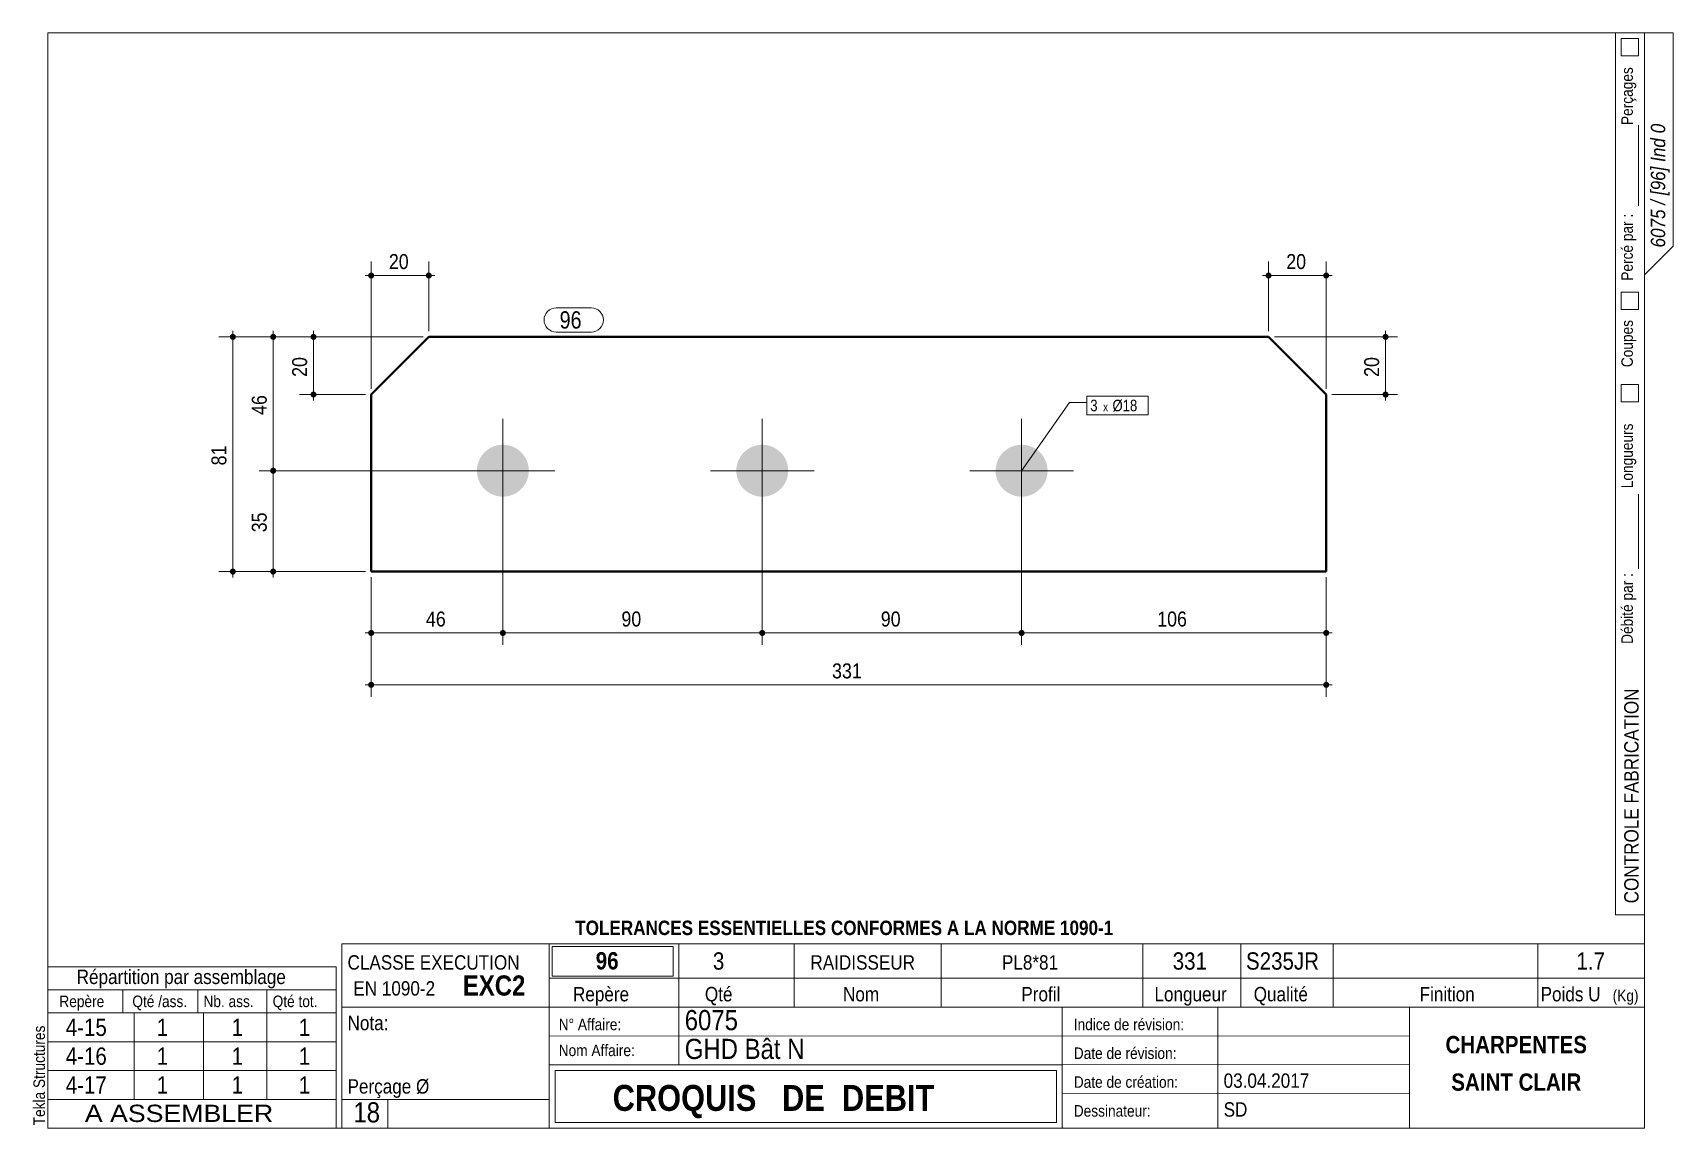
# Model space of a CAD drawing. Header units: millimetres. Extents: x 2 to 287, y 5 to 195.
import ezdxf

# ---------------------------------------------------------------- set-up
doc = ezdxf.new("R2010")
doc.units = ezdxf.units.MM
for name, color, linetype, lineweight in [('Autre type objet', 1, 'Continuous', 0), ('Boulon', 7, 'Continuous', 0), ('Cotation', 7, 'Continuous', 0), ('Désignation boulon', 3, 'Continuous', 0), ('Feuille dessin', 5, 'Continuous', 0), ('Piece', 2, 'Continuous', 0), ('Repère pièce', 3, 'Continuous', 0)]:
    doc.layers.add(name, color=color, linetype=linetype, lineweight=lineweight)
doc.styles.add('ARIAL', font='ARIAL.TTF')
doc.styles.add('ARIAL_BOLD', font='ARIALBD.TTF')
doc.styles.add('ARIAL_ITALIC', font='ARIALI.TTF')
doc.styles.add('ARIAL_NARROW', font='ARIAL.TTF')
doc.styles.add('COMIC_SANS_MS', font='COMIC.TTF')

# ---------------------------------------------------------------- blocks, each defined once
blk = doc.blocks.new('*A1')
at = {"layer": 'Boulon'}
for points in [[(83.89, 114.55), (83.84, 114.55), (83.78, 114.55), (83.73, 114.55), (83.67, 114.55), (83.62, 114.56), (83.56, 114.56), (83.51, 114.57), (83.45, 114.57), (83.4, 114.58), (83.34, 114.59), (83.29, 114.59), (83.24, 114.6), (83.18, 114.61), (83.13, 114.62), (83.07, 114.63), (83.02, 114.64), (82.96, 114.66), (82.91, 114.67), (82.86, 114.68), (82.8, 114.69), (82.75, 114.71), (82.7, 114.72), (82.64, 114.74), (82.59, 114.76), (82.54, 114.77), (82.49, 114.79), (82.43, 114.81), (82.38, 114.83), (82.33, 114.85), (82.28, 114.87), (82.23, 114.89), (82.18, 114.91), (82.13, 114.93), (82.08, 114.95), (82.03, 114.98), (81.98, 115), (81.93, 115.03), (81.88, 115.05), (81.83, 115.08), (81.78, 115.1), (81.73, 115.13), (81.68, 115.16), (81.64, 115.19), (81.59, 115.21), (81.54, 115.24), (81.5, 115.27), (81.45, 115.3), (81.4, 115.34), (81.36, 115.37), (81.31, 115.4), (81.27, 115.43), (81.23, 115.46), (81.18, 115.5), (81.14, 115.53), (81.1, 115.57), (81.05, 115.6), (81.01, 115.64), (80.97, 115.67), (80.93, 115.71), (80.89, 115.75), (80.85, 115.79), (80.81, 115.83), (80.77, 115.86), (80.73, 115.9), (80.69, 115.94), (80.65, 115.98), (80.62, 116.02), (80.58, 116.07), (80.54, 116.11), (80.51, 116.15), (80.47, 116.19), (80.44, 116.23), (80.4, 116.28), (80.37, 116.32), (80.34, 116.37), (80.3, 116.41), (80.27, 116.45), (80.24, 116.5), (80.21, 116.55), (80.18, 116.59), (80.15, 116.64), (80.12, 116.69), (80.09, 116.73), (80.06, 116.78), (80.03, 116.83), (80.01, 116.88), (79.98, 116.92), (79.96, 116.97), (79.93, 117.02), (79.91, 117.07), (79.88, 117.12), (79.86, 117.17), (79.84, 117.22), (79.81, 117.27), (79.79, 117.32), (79.77, 117.38), (79.75, 117.43), (79.73, 117.48), (79.71, 117.53), (79.69, 117.58), (79.68, 117.63), (79.66, 117.69), (79.64, 117.74), (79.63, 117.79), (79.61, 117.85), (79.6, 117.9), (79.58, 117.95), (79.57, 118.01), (79.56, 118.06), (79.55, 118.11), (79.54, 118.17), (79.53, 118.22), (79.52, 118.28), (79.51, 118.33), (79.5, 118.39), (79.49, 118.44), (79.48, 118.5), (79.48, 118.55), (79.47, 118.6), (79.47, 118.66), (79.46, 118.71), (79.46, 118.77), (79.46, 118.83), (79.45, 118.88), (79.45, 118.94), (79.45, 118.99), (79.45, 119.05), (79.45, 119.1), (79.45, 119.16), (79.45, 119.21), (79.46, 119.27), (79.46, 119.32), (79.46, 119.38), (79.47, 119.43), (79.47, 119.49), (79.48, 119.54), (79.48, 119.6), (79.49, 119.65), (79.5, 119.71), (79.51, 119.76), (79.52, 119.82), (79.53, 119.87), (79.54, 119.92), (79.55, 119.98), (79.56, 120.03), (79.57, 120.09), (79.58, 120.14), (79.6, 120.19), (79.61, 120.25), (79.63, 120.3), (79.64, 120.35), (79.66, 120.41), (79.68, 120.46), (79.69, 120.51), (79.71, 120.56), (79.73, 120.61), (79.75, 120.67), (79.77, 120.72), (79.79, 120.77), (79.81, 120.82), (79.84, 120.87), (79.86, 120.92), (79.88, 120.97), (79.91, 121.02), (79.93, 121.07), (79.96, 121.12), (79.98, 121.17), (80.01, 121.22), (80.03, 121.26), (80.06, 121.31), (80.09, 121.36), (80.12, 121.41), (80.15, 121.45), (80.18, 121.5), (80.21, 121.55), (80.24, 121.59), (80.27, 121.64), (80.3, 121.68), (80.34, 121.73), (80.37, 121.77), (80.4, 121.81), (80.44, 121.86), (80.47, 121.9), (80.51, 121.94), (80.54, 121.99), (80.58, 122.03), (80.62, 122.07), (80.65, 122.11), (80.69, 122.15), (80.73, 122.19), (80.77, 122.23), (80.81, 122.27), (80.85, 122.31), (80.89, 122.34), (80.93, 122.38), (80.97, 122.42), (81.01, 122.45), (81.05, 122.49), (81.1, 122.52), (81.14, 122.56), (81.18, 122.59), (81.23, 122.63), (81.27, 122.66), (81.31, 122.69), (81.36, 122.73), (81.4, 122.76), (81.45, 122.79), (81.5, 122.82), (81.54, 122.85), (81.59, 122.88), (81.64, 122.91), (81.68, 122.93), (81.73, 122.96), (81.78, 122.99), (81.83, 123.01), (81.88, 123.04), (81.93, 123.07), (81.98, 123.09), (82.03, 123.11), (82.08, 123.14), (82.13, 123.16), (82.18, 123.18), (82.23, 123.2), (82.28, 123.22), (82.33, 123.24), (82.38, 123.26), (82.43, 123.28), (82.49, 123.3), (82.54, 123.32), (82.59, 123.34), (82.64, 123.35), (82.7, 123.37), (82.75, 123.38), (82.8, 123.4), (82.86, 123.41), (82.91, 123.42), (82.96, 123.44), (83.02, 123.45), (83.07, 123.46), (83.13, 123.47), (83.18, 123.48), (83.24, 123.49), (83.29, 123.5), (83.34, 123.51), (83.4, 123.51), (83.45, 123.52), (83.51, 123.52), (83.56, 123.53), (83.62, 123.53), (83.67, 123.54), (83.73, 123.54), (83.78, 123.54), (83.84, 123.54), (83.89, 123.55), (83.95, 123.55), (84.01, 123.55), (84.06, 123.54), (84.12, 123.54), (84.17, 123.54), (84.23, 123.54), (84.28, 123.53), (84.34, 123.53), (84.39, 123.52), (84.45, 123.52), (84.5, 123.51), (84.56, 123.51), (84.61, 123.5), (84.66, 123.49), (84.72, 123.48), (84.77, 123.47), (84.83, 123.46), (84.88, 123.45), (84.94, 123.44), (84.99, 123.42), (85.04, 123.41), (85.1, 123.4), (85.15, 123.38), (85.2, 123.37), (85.26, 123.35), (85.31, 123.34), (85.36, 123.32), (85.41, 123.3), (85.47, 123.28), (85.52, 123.26), (85.57, 123.24), (85.62, 123.22), (85.67, 123.2), (85.72, 123.18), (85.77, 123.16), (85.82, 123.14), (85.87, 123.11), (85.92, 123.09), (85.97, 123.07), (86.02, 123.04), (86.07, 123.01), (86.12, 122.99), (86.17, 122.96), (86.22, 122.93), (86.26, 122.91), (86.31, 122.88), (86.36, 122.85), (86.4, 122.82), (86.45, 122.79), (86.5, 122.76), (86.54, 122.73), (86.59, 122.69), (86.63, 122.66), (86.67, 122.63), (86.72, 122.59), (86.76, 122.56), (86.8, 122.52), (86.85, 122.49), (86.89, 122.45), (86.93, 122.42), (86.97, 122.38), (87.01, 122.34), (87.05, 122.31), (87.09, 122.27), (87.13, 122.23), (87.17, 122.19), (87.21, 122.15), (87.25, 122.11), (87.28, 122.07), (87.32, 122.03), (87.36, 121.99), (87.39, 121.94), (87.43, 121.9), (87.46, 121.86), (87.5, 121.81), (87.53, 121.77), (87.56, 121.73), (87.6, 121.68), (87.63, 121.64), (87.66, 121.59), (87.69, 121.55), (87.72, 121.5), (87.75, 121.45), (87.78, 121.41), (87.81, 121.36), (87.84, 121.31), (87.87, 121.26), (87.89, 121.22), (87.92, 121.17), (87.94, 121.12), (87.97, 121.07), (87.99, 121.02), (88.02, 120.97), (88.04, 120.92), (88.06, 120.87), (88.09, 120.82), (88.11, 120.77), (88.13, 120.72), (88.15, 120.67), (88.17, 120.61), (88.19, 120.56), (88.21, 120.51), (88.22, 120.46), (88.24, 120.41), (88.26, 120.35), (88.27, 120.3), (88.29, 120.25), (88.3, 120.19), (88.32, 120.14), (88.33, 120.09), (88.34, 120.03), (88.35, 119.98), (88.36, 119.92), (88.37, 119.87), (88.38, 119.82), (88.39, 119.76), (88.4, 119.71), (88.41, 119.65), (88.42, 119.6), (88.42, 119.54), (88.43, 119.49), (88.43, 119.43), (88.44, 119.38), (88.44, 119.32), (88.44, 119.27), (88.45, 119.21), (88.45, 119.16), (88.45, 119.1), (88.45, 119.05), (88.45, 118.99), (88.45, 118.94), (88.45, 118.88), (88.44, 118.83), (88.44, 118.77), (88.44, 118.71), (88.43, 118.66), (88.43, 118.6), (88.42, 118.55), (88.42, 118.5), (88.41, 118.44), (88.4, 118.39), (88.39, 118.33), (88.38, 118.28), (88.37, 118.22), (88.36, 118.17), (88.35, 118.11), (88.34, 118.06), (88.33, 118.01), (88.32, 117.95), (88.3, 117.9), (88.29, 117.85), (88.27, 117.79), (88.26, 117.74), (88.24, 117.69), (88.22, 117.63), (88.21, 117.58), (88.19, 117.53), (88.17, 117.48), (88.15, 117.43), (88.13, 117.38), (88.11, 117.32), (88.09, 117.27), (88.06, 117.22), (88.04, 117.17), (88.02, 117.12), (87.99, 117.07), (87.97, 117.02), (87.94, 116.97), (87.92, 116.92), (87.89, 116.88), (87.87, 116.83), (87.84, 116.78), (87.81, 116.73), (87.78, 116.69), (87.75, 116.64), (87.72, 116.59), (87.69, 116.55), (87.66, 116.5), (87.63, 116.45), (87.6, 116.41), (87.56, 116.37), (87.53, 116.32), (87.5, 116.28), (87.46, 116.23), (87.43, 116.19), (87.39, 116.15), (87.36, 116.11), (87.32, 116.07), (87.28, 116.02), (87.25, 115.98), (87.21, 115.94), (87.17, 115.9), (87.13, 115.86), (87.09, 115.83), (87.05, 115.79), (87.01, 115.75), (86.97, 115.71), (86.93, 115.67), (86.89, 115.64), (86.85, 115.6), (86.8, 115.57), (86.76, 115.53), (86.72, 115.5), (86.67, 115.46), (86.63, 115.43), (86.59, 115.4), (86.54, 115.37), (86.5, 115.34), (86.45, 115.3), (86.4, 115.27), (86.36, 115.24), (86.31, 115.21), (86.26, 115.19), (86.22, 115.16), (86.17, 115.13), (86.12, 115.1), (86.07, 115.08), (86.02, 115.05), (85.97, 115.03), (85.92, 115), (85.87, 114.98), (85.82, 114.95), (85.77, 114.93), (85.72, 114.91), (85.67, 114.89), (85.62, 114.87), (85.57, 114.85), (85.52, 114.83), (85.47, 114.81), (85.41, 114.79), (85.36, 114.77), (85.31, 114.76), (85.26, 114.74), (85.2, 114.72), (85.15, 114.71), (85.1, 114.69), (85.04, 114.68), (84.99, 114.67), (84.94, 114.66), (84.88, 114.64), (84.83, 114.63), (84.77, 114.62), (84.72, 114.61), (84.66, 114.6), (84.61, 114.59), (84.56, 114.59), (84.5, 114.58), (84.45, 114.57), (84.39, 114.57), (84.34, 114.56), (84.28, 114.56), (84.23, 114.55), (84.17, 114.55), (84.12, 114.55), (84.06, 114.55), (84.01, 114.55), (83.95, 114.55)], [(128.89, 114.55), (128.84, 114.55), (128.78, 114.55), (128.73, 114.55), (128.67, 114.55), (128.62, 114.56), (128.56, 114.56), (128.51, 114.57), (128.45, 114.57), (128.4, 114.58), (128.34, 114.59), (128.29, 114.59), (128.24, 114.6), (128.18, 114.61), (128.13, 114.62), (128.07, 114.63), (128.02, 114.64), (127.96, 114.66), (127.91, 114.67), (127.86, 114.68), (127.8, 114.69), (127.75, 114.71), (127.7, 114.72), (127.64, 114.74), (127.59, 114.76), (127.54, 114.77), (127.49, 114.79), (127.43, 114.81), (127.38, 114.83), (127.33, 114.85), (127.28, 114.87), (127.23, 114.89), (127.18, 114.91), (127.13, 114.93), (127.08, 114.95), (127.03, 114.98), (126.98, 115), (126.93, 115.03), (126.88, 115.05), (126.83, 115.08), (126.78, 115.1), (126.73, 115.13), (126.68, 115.16), (126.64, 115.19), (126.59, 115.21), (126.54, 115.24), (126.5, 115.27), (126.45, 115.3), (126.4, 115.34), (126.36, 115.37), (126.31, 115.4), (126.27, 115.43), (126.23, 115.46), (126.18, 115.5), (126.14, 115.53), (126.1, 115.57), (126.05, 115.6), (126.01, 115.64), (125.97, 115.67), (125.93, 115.71), (125.89, 115.75), (125.85, 115.79), (125.81, 115.83), (125.77, 115.86), (125.73, 115.9), (125.69, 115.94), (125.65, 115.98), (125.62, 116.02), (125.58, 116.07), (125.54, 116.11), (125.51, 116.15), (125.47, 116.19), (125.44, 116.23), (125.4, 116.28), (125.37, 116.32), (125.34, 116.37), (125.3, 116.41), (125.27, 116.45), (125.24, 116.5), (125.21, 116.55), (125.18, 116.59), (125.15, 116.64), (125.12, 116.69), (125.09, 116.73), (125.06, 116.78), (125.03, 116.83), (125.01, 116.88), (124.98, 116.92), (124.96, 116.97), (124.93, 117.02), (124.91, 117.07), (124.88, 117.12), (124.86, 117.17), (124.84, 117.22), (124.81, 117.27), (124.79, 117.32), (124.77, 117.38), (124.75, 117.43), (124.73, 117.48), (124.71, 117.53), (124.69, 117.58), (124.68, 117.63), (124.66, 117.69), (124.64, 117.74), (124.63, 117.79), (124.61, 117.85), (124.6, 117.9), (124.58, 117.95), (124.57, 118.01), (124.56, 118.06), (124.55, 118.11), (124.54, 118.17), (124.53, 118.22), (124.52, 118.28), (124.51, 118.33), (124.5, 118.39), (124.49, 118.44), (124.48, 118.5), (124.48, 118.55), (124.47, 118.6), (124.47, 118.66), (124.46, 118.71), (124.46, 118.77), (124.46, 118.83), (124.45, 118.88), (124.45, 118.94), (124.45, 118.99), (124.45, 119.05), (124.45, 119.1), (124.45, 119.16), (124.45, 119.21), (124.46, 119.27), (124.46, 119.32), (124.46, 119.38), (124.47, 119.43), (124.47, 119.49), (124.48, 119.54), (124.48, 119.6), (124.49, 119.65), (124.5, 119.71), (124.51, 119.76), (124.52, 119.82), (124.53, 119.87), (124.54, 119.92), (124.55, 119.98), (124.56, 120.03), (124.57, 120.09), (124.58, 120.14), (124.6, 120.19), (124.61, 120.25), (124.63, 120.3), (124.64, 120.35), (124.66, 120.41), (124.68, 120.46), (124.69, 120.51), (124.71, 120.56), (124.73, 120.61), (124.75, 120.67), (124.77, 120.72), (124.79, 120.77), (124.81, 120.82), (124.84, 120.87), (124.86, 120.92), (124.88, 120.97), (124.91, 121.02), (124.93, 121.07), (124.96, 121.12), (124.98, 121.17), (125.01, 121.22), (125.03, 121.26), (125.06, 121.31), (125.09, 121.36), (125.12, 121.41), (125.15, 121.45), (125.18, 121.5), (125.21, 121.55), (125.24, 121.59), (125.27, 121.64), (125.3, 121.68), (125.34, 121.73), (125.37, 121.77), (125.4, 121.81), (125.44, 121.86), (125.47, 121.9), (125.51, 121.94), (125.54, 121.99), (125.58, 122.03), (125.62, 122.07), (125.65, 122.11), (125.69, 122.15), (125.73, 122.19), (125.77, 122.23), (125.81, 122.27), (125.85, 122.31), (125.89, 122.34), (125.93, 122.38), (125.97, 122.42), (126.01, 122.45), (126.05, 122.49), (126.1, 122.52), (126.14, 122.56), (126.18, 122.59), (126.23, 122.63), (126.27, 122.66), (126.31, 122.69), (126.36, 122.73), (126.4, 122.76), (126.45, 122.79), (126.5, 122.82), (126.54, 122.85), (126.59, 122.88), (126.64, 122.91), (126.68, 122.93), (126.73, 122.96), (126.78, 122.99), (126.83, 123.01), (126.88, 123.04), (126.93, 123.07), (126.98, 123.09), (127.03, 123.11), (127.08, 123.14), (127.13, 123.16), (127.18, 123.18), (127.23, 123.2), (127.28, 123.22), (127.33, 123.24), (127.38, 123.26), (127.43, 123.28), (127.49, 123.3), (127.54, 123.32), (127.59, 123.34), (127.64, 123.35), (127.7, 123.37), (127.75, 123.38), (127.8, 123.4), (127.86, 123.41), (127.91, 123.42), (127.96, 123.44), (128.02, 123.45), (128.07, 123.46), (128.13, 123.47), (128.18, 123.48), (128.24, 123.49), (128.29, 123.5), (128.34, 123.51), (128.4, 123.51), (128.45, 123.52), (128.51, 123.52), (128.56, 123.53), (128.62, 123.53), (128.67, 123.54), (128.73, 123.54), (128.78, 123.54), (128.84, 123.54), (128.89, 123.55), (128.95, 123.55), (129.01, 123.55), (129.06, 123.54), (129.12, 123.54), (129.17, 123.54), (129.23, 123.54), (129.28, 123.53), (129.34, 123.53), (129.39, 123.52), (129.45, 123.52), (129.5, 123.51), (129.56, 123.51), (129.61, 123.5), (129.66, 123.49), (129.72, 123.48), (129.77, 123.47), (129.83, 123.46), (129.88, 123.45), (129.94, 123.44), (129.99, 123.42), (130.04, 123.41), (130.1, 123.4), (130.15, 123.38), (130.2, 123.37), (130.26, 123.35), (130.31, 123.34), (130.36, 123.32), (130.41, 123.3), (130.47, 123.28), (130.52, 123.26), (130.57, 123.24), (130.62, 123.22), (130.67, 123.2), (130.72, 123.18), (130.77, 123.16), (130.82, 123.14), (130.87, 123.11), (130.92, 123.09), (130.97, 123.07), (131.02, 123.04), (131.07, 123.01), (131.12, 122.99), (131.17, 122.96), (131.22, 122.93), (131.26, 122.91), (131.31, 122.88), (131.36, 122.85), (131.4, 122.82), (131.45, 122.79), (131.5, 122.76), (131.54, 122.73), (131.59, 122.69), (131.63, 122.66), (131.67, 122.63), (131.72, 122.59), (131.76, 122.56), (131.8, 122.52), (131.85, 122.49), (131.89, 122.45), (131.93, 122.42), (131.97, 122.38), (132.01, 122.34), (132.05, 122.31), (132.09, 122.27), (132.13, 122.23), (132.17, 122.19), (132.21, 122.15), (132.25, 122.11), (132.28, 122.07), (132.32, 122.03), (132.36, 121.99), (132.39, 121.94), (132.43, 121.9), (132.46, 121.86), (132.5, 121.81), (132.53, 121.77), (132.56, 121.73), (132.6, 121.68), (132.63, 121.64), (132.66, 121.59), (132.69, 121.55), (132.72, 121.5), (132.75, 121.45), (132.78, 121.41), (132.81, 121.36), (132.84, 121.31), (132.87, 121.26), (132.89, 121.22), (132.92, 121.17), (132.94, 121.12), (132.97, 121.07), (132.99, 121.02), (133.02, 120.97), (133.04, 120.92), (133.06, 120.87), (133.09, 120.82), (133.11, 120.77), (133.13, 120.72), (133.15, 120.67), (133.17, 120.61), (133.19, 120.56), (133.21, 120.51), (133.22, 120.46), (133.24, 120.41), (133.26, 120.35), (133.27, 120.3), (133.29, 120.25), (133.3, 120.19), (133.32, 120.14), (133.33, 120.09), (133.34, 120.03), (133.35, 119.98), (133.36, 119.92), (133.37, 119.87), (133.38, 119.82), (133.39, 119.76), (133.4, 119.71), (133.41, 119.65), (133.42, 119.6), (133.42, 119.54), (133.43, 119.49), (133.43, 119.43), (133.44, 119.38), (133.44, 119.32), (133.44, 119.27), (133.45, 119.21), (133.45, 119.16), (133.45, 119.1), (133.45, 119.05), (133.45, 118.99), (133.45, 118.94), (133.45, 118.88), (133.44, 118.83), (133.44, 118.77), (133.44, 118.71), (133.43, 118.66), (133.43, 118.6), (133.42, 118.55), (133.42, 118.5), (133.41, 118.44), (133.4, 118.39), (133.39, 118.33), (133.38, 118.28), (133.37, 118.22), (133.36, 118.17), (133.35, 118.11), (133.34, 118.06), (133.33, 118.01), (133.32, 117.95), (133.3, 117.9), (133.29, 117.85), (133.27, 117.79), (133.26, 117.74), (133.24, 117.69), (133.22, 117.63), (133.21, 117.58), (133.19, 117.53), (133.17, 117.48), (133.15, 117.43), (133.13, 117.38), (133.11, 117.32), (133.09, 117.27), (133.06, 117.22), (133.04, 117.17), (133.02, 117.12), (132.99, 117.07), (132.97, 117.02), (132.94, 116.97), (132.92, 116.92), (132.89, 116.88), (132.87, 116.83), (132.84, 116.78), (132.81, 116.73), (132.78, 116.69), (132.75, 116.64), (132.72, 116.59), (132.69, 116.55), (132.66, 116.5), (132.63, 116.45), (132.6, 116.41), (132.56, 116.37), (132.53, 116.32), (132.5, 116.28), (132.46, 116.23), (132.43, 116.19), (132.39, 116.15), (132.36, 116.11), (132.32, 116.07), (132.28, 116.02), (132.25, 115.98), (132.21, 115.94), (132.17, 115.9), (132.13, 115.86), (132.09, 115.83), (132.05, 115.79), (132.01, 115.75), (131.97, 115.71), (131.93, 115.67), (131.89, 115.64), (131.85, 115.6), (131.8, 115.57), (131.76, 115.53), (131.72, 115.5), (131.67, 115.46), (131.63, 115.43), (131.59, 115.4), (131.54, 115.37), (131.5, 115.34), (131.45, 115.3), (131.4, 115.27), (131.36, 115.24), (131.31, 115.21), (131.26, 115.19), (131.22, 115.16), (131.17, 115.13), (131.12, 115.1), (131.07, 115.08), (131.02, 115.05), (130.97, 115.03), (130.92, 115), (130.87, 114.98), (130.82, 114.95), (130.77, 114.93), (130.72, 114.91), (130.67, 114.89), (130.62, 114.87), (130.57, 114.85), (130.52, 114.83), (130.47, 114.81), (130.41, 114.79), (130.36, 114.77), (130.31, 114.76), (130.26, 114.74), (130.2, 114.72), (130.15, 114.71), (130.1, 114.69), (130.04, 114.68), (129.99, 114.67), (129.94, 114.66), (129.88, 114.64), (129.83, 114.63), (129.77, 114.62), (129.72, 114.61), (129.66, 114.6), (129.61, 114.59), (129.56, 114.59), (129.5, 114.58), (129.45, 114.57), (129.39, 114.57), (129.34, 114.56), (129.28, 114.56), (129.23, 114.55), (129.17, 114.55), (129.12, 114.55), (129.06, 114.55), (129.01, 114.55), (128.95, 114.55)], [(173.89, 114.55), (173.84, 114.55), (173.78, 114.55), (173.73, 114.55), (173.67, 114.55), (173.62, 114.56), (173.56, 114.56), (173.51, 114.57), (173.45, 114.57), (173.4, 114.58), (173.34, 114.59), (173.29, 114.59), (173.24, 114.6), (173.18, 114.61), (173.13, 114.62), (173.07, 114.63), (173.02, 114.64), (172.96, 114.66), (172.91, 114.67), (172.86, 114.68), (172.8, 114.69), (172.75, 114.71), (172.7, 114.72), (172.64, 114.74), (172.59, 114.76), (172.54, 114.77), (172.49, 114.79), (172.43, 114.81), (172.38, 114.83), (172.33, 114.85), (172.28, 114.87), (172.23, 114.89), (172.18, 114.91), (172.13, 114.93), (172.08, 114.95), (172.03, 114.98), (171.98, 115), (171.93, 115.03), (171.88, 115.05), (171.83, 115.08), (171.78, 115.1), (171.73, 115.13), (171.68, 115.16), (171.64, 115.19), (171.59, 115.21), (171.54, 115.24), (171.5, 115.27), (171.45, 115.3), (171.4, 115.34), (171.36, 115.37), (171.31, 115.4), (171.27, 115.43), (171.23, 115.46), (171.18, 115.5), (171.14, 115.53), (171.1, 115.57), (171.05, 115.6), (171.01, 115.64), (170.97, 115.67), (170.93, 115.71), (170.89, 115.75), (170.85, 115.79), (170.81, 115.83), (170.77, 115.86), (170.73, 115.9), (170.69, 115.94), (170.65, 115.98), (170.62, 116.02), (170.58, 116.07), (170.54, 116.11), (170.51, 116.15), (170.47, 116.19), (170.44, 116.23), (170.4, 116.28), (170.37, 116.32), (170.34, 116.37), (170.3, 116.41), (170.27, 116.45), (170.24, 116.5), (170.21, 116.55), (170.18, 116.59), (170.15, 116.64), (170.12, 116.69), (170.09, 116.73), (170.06, 116.78), (170.03, 116.83), (170.01, 116.88), (169.98, 116.92), (169.96, 116.97), (169.93, 117.02), (169.91, 117.07), (169.88, 117.12), (169.86, 117.17), (169.84, 117.22), (169.81, 117.27), (169.79, 117.32), (169.77, 117.38), (169.75, 117.43), (169.73, 117.48), (169.71, 117.53), (169.69, 117.58), (169.68, 117.63), (169.66, 117.69), (169.64, 117.74), (169.63, 117.79), (169.61, 117.85), (169.6, 117.9), (169.58, 117.95), (169.57, 118.01), (169.56, 118.06), (169.55, 118.11), (169.54, 118.17), (169.53, 118.22), (169.52, 118.28), (169.51, 118.33), (169.5, 118.39), (169.49, 118.44), (169.48, 118.5), (169.48, 118.55), (169.47, 118.6), (169.47, 118.66), (169.46, 118.71), (169.46, 118.77), (169.46, 118.83), (169.45, 118.88), (169.45, 118.94), (169.45, 118.99), (169.45, 119.05), (169.45, 119.1), (169.45, 119.16), (169.45, 119.21), (169.46, 119.27), (169.46, 119.32), (169.46, 119.38), (169.47, 119.43), (169.47, 119.49), (169.48, 119.54), (169.48, 119.6), (169.49, 119.65), (169.5, 119.71), (169.51, 119.76), (169.52, 119.82), (169.53, 119.87), (169.54, 119.92), (169.55, 119.98), (169.56, 120.03), (169.57, 120.09), (169.58, 120.14), (169.6, 120.19), (169.61, 120.25), (169.63, 120.3), (169.64, 120.35), (169.66, 120.41), (169.68, 120.46), (169.69, 120.51), (169.71, 120.56), (169.73, 120.61), (169.75, 120.67), (169.77, 120.72), (169.79, 120.77), (169.81, 120.82), (169.84, 120.87), (169.86, 120.92), (169.88, 120.97), (169.91, 121.02), (169.93, 121.07), (169.96, 121.12), (169.98, 121.17), (170.01, 121.22), (170.03, 121.26), (170.06, 121.31), (170.09, 121.36), (170.12, 121.41), (170.15, 121.45), (170.18, 121.5), (170.21, 121.55), (170.24, 121.59), (170.27, 121.64), (170.3, 121.68), (170.34, 121.73), (170.37, 121.77), (170.4, 121.81), (170.44, 121.86), (170.47, 121.9), (170.51, 121.94), (170.54, 121.99), (170.58, 122.03), (170.62, 122.07), (170.65, 122.11), (170.69, 122.15), (170.73, 122.19), (170.77, 122.23), (170.81, 122.27), (170.85, 122.31), (170.89, 122.34), (170.93, 122.38), (170.97, 122.42), (171.01, 122.45), (171.05, 122.49), (171.1, 122.52), (171.14, 122.56), (171.18, 122.59), (171.23, 122.63), (171.27, 122.66), (171.31, 122.69), (171.36, 122.73), (171.4, 122.76), (171.45, 122.79), (171.5, 122.82), (171.54, 122.85), (171.59, 122.88), (171.64, 122.91), (171.68, 122.93), (171.73, 122.96), (171.78, 122.99), (171.83, 123.01), (171.88, 123.04), (171.93, 123.07), (171.98, 123.09), (172.03, 123.11), (172.08, 123.14), (172.13, 123.16), (172.18, 123.18), (172.23, 123.2), (172.28, 123.22), (172.33, 123.24), (172.38, 123.26), (172.43, 123.28), (172.49, 123.3), (172.54, 123.32), (172.59, 123.34), (172.64, 123.35), (172.7, 123.37), (172.75, 123.38), (172.8, 123.4), (172.86, 123.41), (172.91, 123.42), (172.96, 123.44), (173.02, 123.45), (173.07, 123.46), (173.13, 123.47), (173.18, 123.48), (173.24, 123.49), (173.29, 123.5), (173.34, 123.51), (173.4, 123.51), (173.45, 123.52), (173.51, 123.52), (173.56, 123.53), (173.62, 123.53), (173.67, 123.54), (173.73, 123.54), (173.78, 123.54), (173.84, 123.54), (173.89, 123.55), (173.95, 123.55), (174.01, 123.55), (174.06, 123.54), (174.12, 123.54), (174.17, 123.54), (174.23, 123.54), (174.28, 123.53), (174.34, 123.53), (174.39, 123.52), (174.45, 123.52), (174.5, 123.51), (174.56, 123.51), (174.61, 123.5), (174.66, 123.49), (174.72, 123.48), (174.77, 123.47), (174.83, 123.46), (174.88, 123.45), (174.94, 123.44), (174.99, 123.42), (175.04, 123.41), (175.1, 123.4), (175.15, 123.38), (175.2, 123.37), (175.26, 123.35), (175.31, 123.34), (175.36, 123.32), (175.41, 123.3), (175.47, 123.28), (175.52, 123.26), (175.57, 123.24), (175.62, 123.22), (175.67, 123.2), (175.72, 123.18), (175.77, 123.16), (175.82, 123.14), (175.87, 123.11), (175.92, 123.09), (175.97, 123.07), (176.02, 123.04), (176.07, 123.01), (176.12, 122.99), (176.17, 122.96), (176.22, 122.93), (176.26, 122.91), (176.31, 122.88), (176.36, 122.85), (176.4, 122.82), (176.45, 122.79), (176.5, 122.76), (176.54, 122.73), (176.59, 122.69), (176.63, 122.66), (176.67, 122.63), (176.72, 122.59), (176.76, 122.56), (176.8, 122.52), (176.85, 122.49), (176.89, 122.45), (176.93, 122.42), (176.97, 122.38), (177.01, 122.34), (177.05, 122.31), (177.09, 122.27), (177.13, 122.23), (177.17, 122.19), (177.21, 122.15), (177.25, 122.11), (177.28, 122.07), (177.32, 122.03), (177.36, 121.99), (177.39, 121.94), (177.43, 121.9), (177.46, 121.86), (177.5, 121.81), (177.53, 121.77), (177.56, 121.73), (177.6, 121.68), (177.63, 121.64), (177.66, 121.59), (177.69, 121.55), (177.72, 121.5), (177.75, 121.45), (177.78, 121.41), (177.81, 121.36), (177.84, 121.31), (177.87, 121.26), (177.89, 121.22), (177.92, 121.17), (177.94, 121.12), (177.97, 121.07), (177.99, 121.02), (178.02, 120.97), (178.04, 120.92), (178.06, 120.87), (178.09, 120.82), (178.11, 120.77), (178.13, 120.72), (178.15, 120.67), (178.17, 120.61), (178.19, 120.56), (178.21, 120.51), (178.22, 120.46), (178.24, 120.41), (178.26, 120.35), (178.27, 120.3), (178.29, 120.25), (178.3, 120.19), (178.32, 120.14), (178.33, 120.09), (178.34, 120.03), (178.35, 119.98), (178.36, 119.92), (178.37, 119.87), (178.38, 119.82), (178.39, 119.76), (178.4, 119.71), (178.41, 119.65), (178.42, 119.6), (178.42, 119.54), (178.43, 119.49), (178.43, 119.43), (178.44, 119.38), (178.44, 119.32), (178.44, 119.27), (178.45, 119.21), (178.45, 119.16), (178.45, 119.1), (178.45, 119.05), (178.45, 118.99), (178.45, 118.94), (178.45, 118.88), (178.44, 118.83), (178.44, 118.77), (178.44, 118.71), (178.43, 118.66), (178.43, 118.6), (178.42, 118.55), (178.42, 118.5), (178.41, 118.44), (178.4, 118.39), (178.39, 118.33), (178.38, 118.28), (178.37, 118.22), (178.36, 118.17), (178.35, 118.11), (178.34, 118.06), (178.33, 118.01), (178.32, 117.95), (178.3, 117.9), (178.29, 117.85), (178.27, 117.79), (178.26, 117.74), (178.24, 117.69), (178.22, 117.63), (178.21, 117.58), (178.19, 117.53), (178.17, 117.48), (178.15, 117.43), (178.13, 117.38), (178.11, 117.32), (178.09, 117.27), (178.06, 117.22), (178.04, 117.17), (178.02, 117.12), (177.99, 117.07), (177.97, 117.02), (177.94, 116.97), (177.92, 116.92), (177.89, 116.88), (177.87, 116.83), (177.84, 116.78), (177.81, 116.73), (177.78, 116.69), (177.75, 116.64), (177.72, 116.59), (177.69, 116.55), (177.66, 116.5), (177.63, 116.45), (177.6, 116.41), (177.56, 116.37), (177.53, 116.32), (177.5, 116.28), (177.46, 116.23), (177.43, 116.19), (177.39, 116.15), (177.36, 116.11), (177.32, 116.07), (177.28, 116.02), (177.25, 115.98), (177.21, 115.94), (177.17, 115.9), (177.13, 115.86), (177.09, 115.83), (177.05, 115.79), (177.01, 115.75), (176.97, 115.71), (176.93, 115.67), (176.89, 115.64), (176.85, 115.6), (176.8, 115.57), (176.76, 115.53), (176.72, 115.5), (176.67, 115.46), (176.63, 115.43), (176.59, 115.4), (176.54, 115.37), (176.5, 115.34), (176.45, 115.3), (176.4, 115.27), (176.36, 115.24), (176.31, 115.21), (176.26, 115.19), (176.22, 115.16), (176.17, 115.13), (176.12, 115.1), (176.07, 115.08), (176.02, 115.05), (175.97, 115.03), (175.92, 115), (175.87, 114.98), (175.82, 114.95), (175.77, 114.93), (175.72, 114.91), (175.67, 114.89), (175.62, 114.87), (175.57, 114.85), (175.52, 114.83), (175.47, 114.81), (175.41, 114.79), (175.36, 114.77), (175.31, 114.76), (175.26, 114.74), (175.2, 114.72), (175.15, 114.71), (175.1, 114.69), (175.04, 114.68), (174.99, 114.67), (174.94, 114.66), (174.88, 114.64), (174.83, 114.63), (174.77, 114.62), (174.72, 114.61), (174.66, 114.6), (174.61, 114.59), (174.56, 114.59), (174.5, 114.58), (174.45, 114.57), (174.39, 114.57), (174.34, 114.56), (174.28, 114.56), (174.23, 114.55), (174.17, 114.55), (174.12, 114.55), (174.06, 114.55), (174.01, 114.55), (173.95, 114.55)]]:
    blk.add_hatch(color=256, dxfattribs=at).paths.add_polyline_path(points, flags=17)
at = {"layer": 'Boulon', "linetype": 'Continuous', "lineweight": 0}
for p, q in [((83.95, 128.05), (83.95, 110.05)), ((128.95, 128.05), (128.95, 110.05)), ((173.95, 128.05), (173.95, 110.05)), ((74.95, 119.05), (92.95, 119.05)), ((119.95, 119.05), (137.95, 119.05)), ((164.95, 119.05), (182.95, 119.05))]:
    blk.add_line(p, q, dxfattribs=at)
blk = doc.blocks.new('*A2')
at = {"layer": 'Piece', "color": 2, "linetype": 'Continuous', "lineweight": 40}
for p, q in [((71.1, 142.252501), (61.1, 132.252501)), ((216.799997, 142.252501), (71.1, 142.252501)), ((226.799997, 132.252501), (216.799997, 142.252501)), ((61.1, 132.252501), (61.1, 101.547499)), ((226.799997, 101.547499), (226.799997, 132.252501)), ((61.1, 101.547499), (226.799997, 101.547499))]:
    blk.add_line(p, q, dxfattribs=at)
blk = doc.blocks.new('*A3')
at = {"layer": 'Feuille dessin', "linetype": 'Continuous', "lineweight": 0}
for p, q in [((282, 195), (5, 195)), ((5, 195), (5, 5)), ((282, 5), (282, 195)), ((5, 5), (282, 5))]:
    blk.add_line(p, q, dxfattribs=at)
at = {"layer": 'Feuille dessin', "style": 'ARIAL', "width": 0.85}
blk.add_text('Tekla Structures', height=2, rotation=90, dxfattribs=at).set_placement((4.5, 5.5))
blk = doc.blocks.new('*A4')
at = {"layer": 'Autre type objet', "linetype": 'Continuous', "lineweight": 0}
for p, q in [((56, 37), (92, 37)), ((56, 37), (56, 10)), ((92, 37), (92, 10)), ((56, 26), (92, 26)), ((56, 10), (92, 10)), ((56, 5), (56, 10)), ((64, 5), (64, 10)), ((56, 5), (64, 5))]:
    blk.add_line(p, q, dxfattribs=at)
at = {"layer": 'Autre type objet', "width": 0.85}
for s, height, style, p in [('CLASSE EXECUTION', 2.5, 'ARIAL', (57, 32.5)), ('EXC2', 3.5, 'ARIAL_BOLD', (77, 28)), ('EN 1090-2', 2.5, 'ARIAL', (58, 28)), ('Nota:', 2.5, 'ARIAL', (57, 22)), ('Perçage Ø', 2.5, 'ARIAL', (57, 11)), ('18', 3.5, 'ARIAL_NARROW', (58.014234, 6))]:
    blk.add_text(s, height=height, dxfattribs=dict(at, style=style)).set_placement(p)
blk = doc.blocks.new('*A5')
at = {"layer": 'Autre type objet', "linetype": 'Continuous', "lineweight": 0}
for p, q in [((5, 33), (55, 33)), ((5, 33), (5, 25)), ((55, 33), (55, 25)), ((5, 29), (55, 29)), ((18, 29), (18, 25)), ((31, 29), (31, 25)), ((43, 29), (43, 25)), ((5, 25), (55, 25)), ((5, 25), (5, 20)), ((20, 25), (20, 20)), ((32, 25), (32, 20)), ((43, 25), (43, 20)), ((55, 25), (55, 20)), ((5, 20), (55, 20)), ((5, 20), (5, 15)), ((20, 20), (20, 15)), ((32, 20), (32, 15)), ((43, 20), (43, 15)), ((55, 20), (55, 15)), ((5, 15), (55, 15)), ((5, 15), (5, 10)), ((20, 15), (20, 10)), ((32, 15), (32, 10)), ((43, 15), (43, 10)), ((55, 15), (55, 10)), ((5, 10), (55, 10))]:
    blk.add_line(p, q, dxfattribs=at)
at = {"layer": 'Autre type objet', "style": 'ARIAL', "width": 0.85}
for s, height, p in [('Répartition par assemblage', 2.5, (10, 30)), ('Repère', 2, (7, 26)), ('Qté /ass.', 2, (19.663086, 26)), ('Nb. ass.', 2, (32, 26)), ('Qté tot.', 2, (44, 26)), ('4-15', 3, (8.103027, 21)), ('1', 3, (23.885986, 21)), ('1', 3, (36.889404, 21)), ('1', 3, (48.551514, 21)), ('4-16', 3, (8.103027, 16)), ('1', 3, (23.885986, 16)), ('1', 3, (36.889404, 16)), ('1', 3, (48.551514, 16)), ('4-17', 3, (8.103027, 11)), ('1', 3, (23.885986, 11)), ('1', 3, (36.889404, 11)), ('1', 3, (48.551514, 11))]:
    blk.add_text(s, height=height, dxfattribs=at).set_placement(p)
blk = doc.blocks.new('*A6')
at = {"layer": 'Autre type objet', "linetype": 'Continuous', "lineweight": 0}
for p, q in [((277, 42), (277, 195)), ((277, 195), (287, 195)), ((278, 194), (278, 191)), ((281, 194), (278, 194)), ((281, 191), (281, 194)), ((282, 42), (282, 195)), ((287, 195), (287, 158)), ((278, 191), (281, 191)), ((281, 165), (281, 179)), ((287, 158), (282, 153)), ((278, 150), (278, 147)), ((281, 150), (278, 150)), ((281, 147), (281, 150)), ((278, 147), (281, 147)), ((278, 134), (278, 131)), ((281, 134), (278, 134)), ((281, 131), (281, 134)), ((278, 131), (281, 131)), ((281, 102), (281, 115)), ((277, 42), (282, 42))]:
    blk.add_line(p, q, dxfattribs=at)
at = {"layer": 'Autre type objet', "width": 0.85}
for s, height, style, p in [('Perçages', 2, 'ARIAL', (280, 179)), ('6075 / [96] Ind 0', 2.5, 'ARIAL_ITALIC', (285.619109, 157.760245)), ('Percé par :', 2, 'ARIAL', (280, 152)), ('Coupes', 2, 'ARIAL', (280, 137)), ('Longueurs', 2, 'ARIAL', (280, 116)), ('Débité par :', 2, 'ARIAL', (280, 89)), ('CONTROLE FABRICATION', 2.5, 'ARIAL', (281, 44))]:
    blk.add_text(s, height=height, rotation=90, dxfattribs=dict(at, style=style)).set_placement(p)
blk = doc.blocks.new('*A7')
at = {"layer": 'Autre type objet', "linetype": 'Continuous', "lineweight": 0}
for p, q in [((92, 37), (282, 37)), ((92, 37), (92, 31)), ((114.5, 31), (114.5, 37)), ((134.5, 31), (134.5, 37)), ((160, 31), (160, 37)), ((195, 31), (195, 37)), ((212, 31), (212, 37)), ((228, 31), (228, 37)), ((263.5, 31), (263.5, 37)), ((282, 31), (282, 37)), ((92.51953, 36.5), (113.5, 36.5)), ((92.51953, 31.394341), (92.51953, 36.5)), ((113.5, 36.5), (113.5, 31.394341)), ((113.5, 31.394341), (92.51953, 31.394341)), ((92, 31), (282, 31)), ((92, 31), (92, 5)), ((114.5, 16), (114.5, 31)), ((134.5, 26), (134.5, 31)), ((160, 26), (160, 31)), ((195, 26), (195, 31)), ((212, 26), (212, 31)), ((228, 26), (228, 31)), ((263.5, 26), (263.5, 31)), ((282, 5), (282, 31)), ((92, 26), (282, 26)), ((181, 26), (181, 5)), ((208, 26), (208, 5)), ((241.262466, 5), (241.262466, 26)), ((92, 21), (241.327069, 20.935451)), ((92, 16), (181, 16)), ((93, 15), (180, 15)), ((93, 6), (93, 15)), ((180, 15), (180, 6)), ((181, 16), (241.297815, 16.021151)), ((181, 11), (241.217807, 10.969512)), ((180, 6), (93, 6)), ((92, 5), (282, 5))]:
    blk.add_line(p, q, dxfattribs=at)
at = {"layer": 'Autre type objet', "width": 0.85}
for s, height, style, p in [('TOLERANCES ESSENTIELLES CONFORMES A LA NORME 1090-1', 2.5, 'ARIAL_BOLD', (96.5, 38.5)), ('96', 3, 'ARIAL_BOLD', (100.064045, 32.540141)), ('3', 3, 'ARIAL', (120.389893, 32.5)), ('RAIDISSEUR', 2.5, 'ARIAL', (137.30835, 32.5)), ('PL8*81', 2.5, 'ARIAL', (170.537964, 32.5)), ('331', 3, 'ARIAL', (200.165771, 32.5)), ('S235JR', 3, 'ARIAL', (212.880127, 32.5)), ('1.7', 3, 'ARIAL', (270.222412, 32.5)), ('Repère', 2.5, 'ARIAL', (96.112978, 27)), ('Qté', 2.5, 'ARIAL', (119, 27)), ('Nom', 2.5, 'ARIAL', (142.961426, 27)), ('Profil', 2.5, 'ARIAL', (173.903564, 27)), ('Longueur', 2.5, 'ARIAL', (197, 27)), ('Qualité', 2.5, 'ARIAL', (214.218018, 27)), ('Finition', 2.5, 'ARIAL', (243, 27)), ('Poids U', 2.5, 'ARIAL', (264, 27)), ('(Kg)', 2, 'ARIAL', (276.5, 27)), ('N° Affaire:', 2, 'ARIAL', (93.640566, 22)), ('6075', 3.5, 'ARIAL', (115.5, 22)), ('Indice de révision:', 2, 'ARIAL', (183, 22)), ('GHD Bât N', 3.5, 'ARIAL', (115.5, 17)), ('CHARPENTES', 3, 'ARIAL_BOLD', (247.5, 18)), ('Nom Affaire:', 2, 'ARIAL', (93.640566, 17.5)), ('Date de révision:', 2, 'ARIAL', (183, 17)), ('03.04.2017', 2.5, 'ARIAL', (209, 12)), ('SAINT CLAIR', 3, 'ARIAL_BOLD', (248.5, 11.5)), ('CROQUIS   DE  DEBIT', 4.5, 'ARIAL_BOLD', (103, 8)), ('Date de création:', 2, 'ARIAL', (183, 12)), ('Dessinateur:', 2, 'ARIAL', (183, 7)), ('SD', 2.5, 'ARIAL', (209, 7))]:
    blk.add_text(s, height=height, dxfattribs=dict(at, style=style)).set_placement(p)
blk = doc.blocks.new('*A8')
at = {"layer": 'Autre type objet', "linetype": 'Continuous', "lineweight": 0}
for p, q in [((5, 10), (55, 10)), ((5, 10), (5, 5)), ((55, 10), (55, 5)), ((5, 5), (55, 5))]:
    blk.add_line(p, q, dxfattribs=at)
at = {"layer": 'Autre type objet', "style": 'ARIAL', "width": 1.105}
blk.add_text('A ASSEMBLER', height=3, dxfattribs=at).set_placement((11.423651, 6.073465))
blk = doc.blocks.new('*A9')
at = {"layer": 'Cotation'}
for points in [[(37.07, 141.73), (37.05, 141.74), (37.02, 141.74), (37, 141.74), (36.97, 141.75), (36.95, 141.75), (36.92, 141.76), (36.9, 141.77), (36.88, 141.78), (36.85, 141.79), (36.83, 141.81), (36.81, 141.82), (36.79, 141.83), (36.77, 141.85), (36.75, 141.87), (36.73, 141.88), (36.71, 141.9), (36.7, 141.92), (36.68, 141.94), (36.67, 141.96), (36.65, 141.99), (36.64, 142.01), (36.63, 142.03), (36.62, 142.05), (36.61, 142.08), (36.6, 142.1), (36.6, 142.13), (36.59, 142.15), (36.59, 142.18), (36.58, 142.2), (36.58, 142.23), (36.58, 142.25), (36.58, 142.28), (36.58, 142.3), (36.59, 142.33), (36.59, 142.35), (36.6, 142.38), (36.6, 142.4), (36.61, 142.43), (36.62, 142.45), (36.63, 142.47), (36.64, 142.5), (36.65, 142.52), (36.67, 142.54), (36.68, 142.56), (36.7, 142.58), (36.71, 142.6), (36.73, 142.62), (36.75, 142.64), (36.77, 142.65), (36.79, 142.67), (36.81, 142.68), (36.83, 142.7), (36.85, 142.71), (36.88, 142.72), (36.9, 142.73), (36.92, 142.74), (36.95, 142.75), (36.97, 142.76), (37, 142.76), (37.02, 142.77), (37.05, 142.77), (37.07, 142.77), (37.1, 142.77), (37.13, 142.77), (37.15, 142.77), (37.18, 142.77), (37.2, 142.76), (37.23, 142.76), (37.25, 142.75), (37.28, 142.74), (37.3, 142.73), (37.32, 142.72), (37.35, 142.71), (37.37, 142.7), (37.39, 142.68), (37.41, 142.67), (37.43, 142.65), (37.45, 142.64), (37.47, 142.62), (37.49, 142.6), (37.5, 142.58), (37.52, 142.56), (37.53, 142.54), (37.55, 142.52), (37.56, 142.5), (37.57, 142.47), (37.58, 142.45), (37.59, 142.43), (37.6, 142.4), (37.6, 142.38), (37.61, 142.35), (37.61, 142.33), (37.62, 142.3), (37.62, 142.28), (37.62, 142.25), (37.62, 142.23), (37.62, 142.2), (37.61, 142.18), (37.61, 142.15), (37.6, 142.13), (37.6, 142.1), (37.59, 142.08), (37.58, 142.05), (37.57, 142.03), (37.56, 142.01), (37.55, 141.99), (37.53, 141.96), (37.52, 141.94), (37.5, 141.92), (37.49, 141.9), (37.47, 141.88), (37.45, 141.87), (37.43, 141.85), (37.41, 141.83), (37.39, 141.82), (37.37, 141.81), (37.35, 141.79), (37.32, 141.78), (37.3, 141.77), (37.28, 141.76), (37.25, 141.75), (37.23, 141.75), (37.2, 141.74), (37.18, 141.74), (37.15, 141.74), (37.13, 141.73), (37.1, 141.73)], [(37.07, 101.03), (37.05, 101.03), (37.02, 101.03), (37, 101.04), (36.97, 101.04), (36.95, 101.05), (36.92, 101.06), (36.9, 101.07), (36.88, 101.08), (36.85, 101.09), (36.83, 101.1), (36.81, 101.12), (36.79, 101.13), (36.77, 101.15), (36.75, 101.16), (36.73, 101.18), (36.71, 101.2), (36.7, 101.22), (36.68, 101.24), (36.67, 101.26), (36.65, 101.28), (36.64, 101.3), (36.63, 101.33), (36.62, 101.35), (36.61, 101.37), (36.6, 101.4), (36.6, 101.42), (36.59, 101.45), (36.59, 101.47), (36.58, 101.5), (36.58, 101.52), (36.58, 101.55), (36.58, 101.57), (36.58, 101.6), (36.59, 101.62), (36.59, 101.65), (36.6, 101.67), (36.6, 101.7), (36.61, 101.72), (36.62, 101.75), (36.63, 101.77), (36.64, 101.79), (36.65, 101.81), (36.67, 101.84), (36.68, 101.86), (36.7, 101.88), (36.71, 101.9), (36.73, 101.92), (36.75, 101.93), (36.77, 101.95), (36.79, 101.97), (36.81, 101.98), (36.83, 101.99), (36.85, 102.01), (36.88, 102.02), (36.9, 102.03), (36.92, 102.04), (36.95, 102.05), (36.97, 102.05), (37, 102.06), (37.02, 102.06), (37.05, 102.06), (37.07, 102.07), (37.1, 102.07), (37.13, 102.07), (37.15, 102.06), (37.18, 102.06), (37.2, 102.06), (37.23, 102.05), (37.25, 102.05), (37.28, 102.04), (37.3, 102.03), (37.32, 102.02), (37.35, 102.01), (37.37, 101.99), (37.39, 101.98), (37.41, 101.97), (37.43, 101.95), (37.45, 101.93), (37.47, 101.92), (37.49, 101.9), (37.5, 101.88), (37.52, 101.86), (37.53, 101.84), (37.55, 101.81), (37.56, 101.79), (37.57, 101.77), (37.58, 101.75), (37.59, 101.72), (37.6, 101.7), (37.6, 101.67), (37.61, 101.65), (37.61, 101.62), (37.62, 101.6), (37.62, 101.57), (37.62, 101.55), (37.62, 101.52), (37.62, 101.5), (37.61, 101.47), (37.61, 101.45), (37.6, 101.42), (37.6, 101.4), (37.59, 101.37), (37.58, 101.35), (37.57, 101.33), (37.56, 101.3), (37.55, 101.28), (37.53, 101.26), (37.52, 101.24), (37.5, 101.22), (37.49, 101.2), (37.47, 101.18), (37.45, 101.16), (37.43, 101.15), (37.41, 101.13), (37.39, 101.12), (37.37, 101.1), (37.35, 101.09), (37.32, 101.08), (37.3, 101.07), (37.28, 101.06), (37.25, 101.05), (37.23, 101.04), (37.2, 101.04), (37.18, 101.03), (37.15, 101.03), (37.13, 101.03), (37.1, 101.03)]]:
    blk.add_hatch(color=256, dxfattribs=at).paths.add_polyline_path(points, flags=17)
at = {"layer": 'Cotation', "linetype": 'Continuous', "lineweight": 0}
for p, q in [((37.1, 143.29), (37.1, 141.21)), ((37.1, 142.25), (37.1, 143.29)), ((70.1, 142.25), (34.68, 142.25)), ((36.06, 142.25), (38.14, 142.25)), ((37.1, 101.55), (37.1, 142.25)), ((37.1, 102.59), (37.1, 100.51)), ((60.1, 101.55), (34.68, 101.55)), ((36.06, 101.55), (38.14, 101.55)), ((37.1, 101.55), (37.1, 100.51))]:
    blk.add_line(p, q, dxfattribs=at)
at = {"layer": 'Cotation'}
for p in [(37.1, 142.25), (37.1, 101.55)]:
    blk.add_point(p, dxfattribs=at)
at = {"layer": 'Cotation', "style": 'ARIAL', "width": 0.85}
blk.add_text('81', height=2.6, rotation=90.0002, dxfattribs=at).set_placement((35.98, 119.97))
blk = doc.blocks.new('*A10')
at = {"layer": 'Cotation'}
for points in [[(237.07, 141.73), (237.05, 141.74), (237.02, 141.74), (237, 141.74), (236.97, 141.75), (236.95, 141.75), (236.92, 141.76), (236.9, 141.77), (236.88, 141.78), (236.85, 141.79), (236.83, 141.81), (236.81, 141.82), (236.79, 141.83), (236.77, 141.85), (236.75, 141.87), (236.73, 141.88), (236.71, 141.9), (236.7, 141.92), (236.68, 141.94), (236.67, 141.96), (236.65, 141.99), (236.64, 142.01), (236.63, 142.03), (236.62, 142.05), (236.61, 142.08), (236.6, 142.1), (236.6, 142.13), (236.59, 142.15), (236.59, 142.18), (236.58, 142.2), (236.58, 142.23), (236.58, 142.25), (236.58, 142.28), (236.58, 142.3), (236.59, 142.33), (236.59, 142.35), (236.6, 142.38), (236.6, 142.4), (236.61, 142.43), (236.62, 142.45), (236.63, 142.47), (236.64, 142.5), (236.65, 142.52), (236.67, 142.54), (236.68, 142.56), (236.7, 142.58), (236.71, 142.6), (236.73, 142.62), (236.75, 142.64), (236.77, 142.65), (236.79, 142.67), (236.81, 142.68), (236.83, 142.7), (236.85, 142.71), (236.88, 142.72), (236.9, 142.73), (236.92, 142.74), (236.95, 142.75), (236.97, 142.76), (237, 142.76), (237.02, 142.77), (237.05, 142.77), (237.07, 142.77), (237.1, 142.77), (237.13, 142.77), (237.15, 142.77), (237.18, 142.77), (237.2, 142.76), (237.23, 142.76), (237.25, 142.75), (237.28, 142.74), (237.3, 142.73), (237.32, 142.72), (237.35, 142.71), (237.37, 142.7), (237.39, 142.68), (237.41, 142.67), (237.43, 142.65), (237.45, 142.64), (237.47, 142.62), (237.49, 142.6), (237.5, 142.58), (237.52, 142.56), (237.53, 142.54), (237.55, 142.52), (237.56, 142.5), (237.57, 142.47), (237.58, 142.45), (237.59, 142.43), (237.6, 142.4), (237.6, 142.38), (237.61, 142.35), (237.61, 142.33), (237.62, 142.3), (237.62, 142.28), (237.62, 142.25), (237.62, 142.23), (237.62, 142.2), (237.61, 142.18), (237.61, 142.15), (237.6, 142.13), (237.6, 142.1), (237.59, 142.08), (237.58, 142.05), (237.57, 142.03), (237.56, 142.01), (237.55, 141.99), (237.53, 141.96), (237.52, 141.94), (237.5, 141.92), (237.49, 141.9), (237.47, 141.88), (237.45, 141.87), (237.43, 141.85), (237.41, 141.83), (237.39, 141.82), (237.37, 141.81), (237.35, 141.79), (237.32, 141.78), (237.3, 141.77), (237.28, 141.76), (237.25, 141.75), (237.23, 141.75), (237.2, 141.74), (237.18, 141.74), (237.15, 141.74), (237.13, 141.73), (237.1, 141.73)], [(237.07, 131.73), (237.05, 131.74), (237.02, 131.74), (237, 131.74), (236.97, 131.75), (236.95, 131.75), (236.92, 131.76), (236.9, 131.77), (236.88, 131.78), (236.85, 131.79), (236.83, 131.81), (236.81, 131.82), (236.79, 131.83), (236.77, 131.85), (236.75, 131.87), (236.73, 131.88), (236.71, 131.9), (236.7, 131.92), (236.68, 131.94), (236.67, 131.96), (236.65, 131.99), (236.64, 132.01), (236.63, 132.03), (236.62, 132.05), (236.61, 132.08), (236.6, 132.1), (236.6, 132.13), (236.59, 132.15), (236.59, 132.18), (236.58, 132.2), (236.58, 132.23), (236.58, 132.25), (236.58, 132.28), (236.58, 132.3), (236.59, 132.33), (236.59, 132.35), (236.6, 132.38), (236.6, 132.4), (236.61, 132.43), (236.62, 132.45), (236.63, 132.47), (236.64, 132.5), (236.65, 132.52), (236.67, 132.54), (236.68, 132.56), (236.7, 132.58), (236.71, 132.6), (236.73, 132.62), (236.75, 132.64), (236.77, 132.65), (236.79, 132.67), (236.81, 132.68), (236.83, 132.7), (236.85, 132.71), (236.88, 132.72), (236.9, 132.73), (236.92, 132.74), (236.95, 132.75), (236.97, 132.76), (237, 132.76), (237.02, 132.77), (237.05, 132.77), (237.07, 132.77), (237.1, 132.77), (237.13, 132.77), (237.15, 132.77), (237.18, 132.77), (237.2, 132.76), (237.23, 132.76), (237.25, 132.75), (237.28, 132.74), (237.3, 132.73), (237.32, 132.72), (237.35, 132.71), (237.37, 132.7), (237.39, 132.68), (237.41, 132.67), (237.43, 132.65), (237.45, 132.64), (237.47, 132.62), (237.49, 132.6), (237.5, 132.58), (237.52, 132.56), (237.53, 132.54), (237.55, 132.52), (237.56, 132.5), (237.57, 132.47), (237.58, 132.45), (237.59, 132.43), (237.6, 132.4), (237.6, 132.38), (237.61, 132.35), (237.61, 132.33), (237.62, 132.3), (237.62, 132.28), (237.62, 132.25), (237.62, 132.23), (237.62, 132.2), (237.61, 132.18), (237.61, 132.15), (237.6, 132.13), (237.6, 132.1), (237.59, 132.08), (237.58, 132.05), (237.57, 132.03), (237.56, 132.01), (237.55, 131.99), (237.53, 131.96), (237.52, 131.94), (237.5, 131.92), (237.49, 131.9), (237.47, 131.88), (237.45, 131.87), (237.43, 131.85), (237.41, 131.83), (237.39, 131.82), (237.37, 131.81), (237.35, 131.79), (237.32, 131.78), (237.3, 131.77), (237.28, 131.76), (237.25, 131.75), (237.23, 131.75), (237.2, 131.74), (237.18, 131.74), (237.15, 131.74), (237.13, 131.73), (237.1, 131.73)]]:
    blk.add_hatch(color=256, dxfattribs=at).paths.add_polyline_path(points, flags=17)
at = {"layer": 'Cotation', "linetype": 'Continuous', "lineweight": 0}
for p, q in [((237.1, 143.29), (237.1, 141.21)), ((237.1, 142.25), (237.1, 143.29)), ((217.8, 142.25), (239.18, 142.25)), ((236.06, 142.25), (238.14, 142.25)), ((237.1, 132.25), (237.1, 142.25)), ((227.8, 132.25), (239.18, 132.25)), ((236.06, 132.25), (238.14, 132.25)), ((237.1, 133.29), (237.1, 131.21)), ((237.1, 132.25), (237.1, 131.21))]:
    blk.add_line(p, q, dxfattribs=at)
at = {"layer": 'Cotation'}
for p in [(237.1, 142.25), (237.1, 132.25)]:
    blk.add_point(p, dxfattribs=at)
at = {"layer": 'Cotation', "style": 'ARIAL', "width": 0.85}
blk.add_text('20', height=2.6, rotation=90.0002, dxfattribs=at).set_placement((235.98, 135.32))
blk = doc.blocks.new('*A11')
at = {"layer": 'Cotation'}
for points in [[(44.07, 118.53), (44.05, 118.53), (44.02, 118.53), (44, 118.54), (43.97, 118.54), (43.95, 118.55), (43.92, 118.56), (43.9, 118.57), (43.88, 118.58), (43.85, 118.59), (43.83, 118.6), (43.81, 118.61), (43.79, 118.63), (43.77, 118.64), (43.75, 118.66), (43.73, 118.68), (43.71, 118.7), (43.7, 118.72), (43.68, 118.74), (43.67, 118.76), (43.65, 118.78), (43.64, 118.8), (43.63, 118.82), (43.62, 118.85), (43.61, 118.87), (43.6, 118.9), (43.6, 118.92), (43.59, 118.94), (43.59, 118.97), (43.58, 119), (43.58, 119.02), (43.58, 119.05), (43.58, 119.07), (43.58, 119.1), (43.59, 119.12), (43.59, 119.15), (43.6, 119.17), (43.6, 119.2), (43.61, 119.22), (43.62, 119.24), (43.63, 119.27), (43.64, 119.29), (43.65, 119.31), (43.67, 119.33), (43.68, 119.36), (43.7, 119.38), (43.71, 119.4), (43.73, 119.41), (43.75, 119.43), (43.77, 119.45), (43.79, 119.46), (43.81, 119.48), (43.83, 119.49), (43.85, 119.5), (43.88, 119.52), (43.9, 119.53), (43.92, 119.54), (43.95, 119.54), (43.97, 119.55), (44, 119.56), (44.02, 119.56), (44.05, 119.56), (44.07, 119.57), (44.1, 119.57), (44.13, 119.57), (44.15, 119.56), (44.18, 119.56), (44.2, 119.56), (44.23, 119.55), (44.25, 119.54), (44.28, 119.54), (44.3, 119.53), (44.32, 119.52), (44.35, 119.5), (44.37, 119.49), (44.39, 119.48), (44.41, 119.46), (44.43, 119.45), (44.45, 119.43), (44.47, 119.41), (44.49, 119.4), (44.5, 119.38), (44.52, 119.36), (44.53, 119.33), (44.55, 119.31), (44.56, 119.29), (44.57, 119.27), (44.58, 119.24), (44.59, 119.22), (44.6, 119.2), (44.6, 119.17), (44.61, 119.15), (44.61, 119.12), (44.62, 119.1), (44.62, 119.07), (44.62, 119.05), (44.62, 119.02), (44.62, 119), (44.61, 118.97), (44.61, 118.94), (44.6, 118.92), (44.6, 118.9), (44.59, 118.87), (44.58, 118.85), (44.57, 118.82), (44.56, 118.8), (44.55, 118.78), (44.53, 118.76), (44.52, 118.74), (44.5, 118.72), (44.49, 118.7), (44.47, 118.68), (44.45, 118.66), (44.43, 118.64), (44.41, 118.63), (44.39, 118.61), (44.37, 118.6), (44.35, 118.59), (44.32, 118.58), (44.3, 118.57), (44.28, 118.56), (44.25, 118.55), (44.23, 118.54), (44.2, 118.54), (44.18, 118.53), (44.15, 118.53), (44.13, 118.53), (44.1, 118.53)], [(44.07, 101.03), (44.05, 101.03), (44.02, 101.03), (44, 101.04), (43.97, 101.04), (43.95, 101.05), (43.92, 101.06), (43.9, 101.07), (43.88, 101.08), (43.85, 101.09), (43.83, 101.1), (43.81, 101.12), (43.79, 101.13), (43.77, 101.15), (43.75, 101.16), (43.73, 101.18), (43.71, 101.2), (43.7, 101.22), (43.68, 101.24), (43.67, 101.26), (43.65, 101.28), (43.64, 101.3), (43.63, 101.33), (43.62, 101.35), (43.61, 101.37), (43.6, 101.4), (43.6, 101.42), (43.59, 101.45), (43.59, 101.47), (43.58, 101.5), (43.58, 101.52), (43.58, 101.55), (43.58, 101.57), (43.58, 101.6), (43.59, 101.62), (43.59, 101.65), (43.6, 101.67), (43.6, 101.7), (43.61, 101.72), (43.62, 101.75), (43.63, 101.77), (43.64, 101.79), (43.65, 101.81), (43.67, 101.84), (43.68, 101.86), (43.7, 101.88), (43.71, 101.9), (43.73, 101.92), (43.75, 101.93), (43.77, 101.95), (43.79, 101.97), (43.81, 101.98), (43.83, 101.99), (43.85, 102.01), (43.88, 102.02), (43.9, 102.03), (43.92, 102.04), (43.95, 102.05), (43.97, 102.05), (44, 102.06), (44.02, 102.06), (44.05, 102.06), (44.07, 102.07), (44.1, 102.07), (44.13, 102.07), (44.15, 102.06), (44.18, 102.06), (44.2, 102.06), (44.23, 102.05), (44.25, 102.05), (44.28, 102.04), (44.3, 102.03), (44.32, 102.02), (44.35, 102.01), (44.37, 101.99), (44.39, 101.98), (44.41, 101.97), (44.43, 101.95), (44.45, 101.93), (44.47, 101.92), (44.49, 101.9), (44.5, 101.88), (44.52, 101.86), (44.53, 101.84), (44.55, 101.81), (44.56, 101.79), (44.57, 101.77), (44.58, 101.75), (44.59, 101.72), (44.6, 101.7), (44.6, 101.67), (44.61, 101.65), (44.61, 101.62), (44.62, 101.6), (44.62, 101.57), (44.62, 101.55), (44.62, 101.52), (44.62, 101.5), (44.61, 101.47), (44.61, 101.45), (44.6, 101.42), (44.6, 101.4), (44.59, 101.37), (44.58, 101.35), (44.57, 101.33), (44.56, 101.3), (44.55, 101.28), (44.53, 101.26), (44.52, 101.24), (44.5, 101.22), (44.49, 101.2), (44.47, 101.18), (44.45, 101.16), (44.43, 101.15), (44.41, 101.13), (44.39, 101.12), (44.37, 101.1), (44.35, 101.09), (44.32, 101.08), (44.3, 101.07), (44.28, 101.06), (44.25, 101.05), (44.23, 101.04), (44.2, 101.04), (44.18, 101.03), (44.15, 101.03), (44.13, 101.03), (44.1, 101.03)]]:
    blk.add_hatch(color=256, dxfattribs=at).paths.add_polyline_path(points, flags=17)
at = {"layer": 'Cotation', "linetype": 'Continuous', "lineweight": 0}
for p, q in [((44.1, 120.09), (44.1, 118.01)), ((44.1, 119.05), (44.1, 120.09)), ((82.95, 119.05), (41.68, 119.05)), ((43.06, 119.05), (45.14, 119.05)), ((44.1, 101.55), (44.1, 119.05)), ((44.1, 102.59), (44.1, 100.51)), ((60.1, 101.55), (41.68, 101.55)), ((43.06, 101.55), (45.14, 101.55)), ((44.1, 101.55), (44.1, 100.51))]:
    blk.add_line(p, q, dxfattribs=at)
at = {"layer": 'Cotation'}
for p in [(44.1, 119.05), (44.1, 101.55)]:
    blk.add_point(p, dxfattribs=at)
at = {"layer": 'Cotation', "style": 'ARIAL', "width": 0.85}
blk.add_text('35', height=2.6, rotation=90.0002, dxfattribs=at).set_placement((42.98, 108.37))
blk = doc.blocks.new('*A12')
at = {"layer": 'Cotation'}
for points in [[(44.07, 141.73), (44.05, 141.74), (44.02, 141.74), (44, 141.74), (43.97, 141.75), (43.95, 141.75), (43.92, 141.76), (43.9, 141.77), (43.88, 141.78), (43.85, 141.79), (43.83, 141.81), (43.81, 141.82), (43.79, 141.83), (43.77, 141.85), (43.75, 141.87), (43.73, 141.88), (43.71, 141.9), (43.7, 141.92), (43.68, 141.94), (43.67, 141.96), (43.65, 141.99), (43.64, 142.01), (43.63, 142.03), (43.62, 142.05), (43.61, 142.08), (43.6, 142.1), (43.6, 142.13), (43.59, 142.15), (43.59, 142.18), (43.58, 142.2), (43.58, 142.23), (43.58, 142.25), (43.58, 142.28), (43.58, 142.3), (43.59, 142.33), (43.59, 142.35), (43.6, 142.38), (43.6, 142.4), (43.61, 142.43), (43.62, 142.45), (43.63, 142.47), (43.64, 142.5), (43.65, 142.52), (43.67, 142.54), (43.68, 142.56), (43.7, 142.58), (43.71, 142.6), (43.73, 142.62), (43.75, 142.64), (43.77, 142.65), (43.79, 142.67), (43.81, 142.68), (43.83, 142.7), (43.85, 142.71), (43.88, 142.72), (43.9, 142.73), (43.92, 142.74), (43.95, 142.75), (43.97, 142.76), (44, 142.76), (44.02, 142.77), (44.05, 142.77), (44.07, 142.77), (44.1, 142.77), (44.13, 142.77), (44.15, 142.77), (44.18, 142.77), (44.2, 142.76), (44.23, 142.76), (44.25, 142.75), (44.28, 142.74), (44.3, 142.73), (44.32, 142.72), (44.35, 142.71), (44.37, 142.7), (44.39, 142.68), (44.41, 142.67), (44.43, 142.65), (44.45, 142.64), (44.47, 142.62), (44.49, 142.6), (44.5, 142.58), (44.52, 142.56), (44.53, 142.54), (44.55, 142.52), (44.56, 142.5), (44.57, 142.47), (44.58, 142.45), (44.59, 142.43), (44.6, 142.4), (44.6, 142.38), (44.61, 142.35), (44.61, 142.33), (44.62, 142.3), (44.62, 142.28), (44.62, 142.25), (44.62, 142.23), (44.62, 142.2), (44.61, 142.18), (44.61, 142.15), (44.6, 142.13), (44.6, 142.1), (44.59, 142.08), (44.58, 142.05), (44.57, 142.03), (44.56, 142.01), (44.55, 141.99), (44.53, 141.96), (44.52, 141.94), (44.5, 141.92), (44.49, 141.9), (44.47, 141.88), (44.45, 141.87), (44.43, 141.85), (44.41, 141.83), (44.39, 141.82), (44.37, 141.81), (44.35, 141.79), (44.32, 141.78), (44.3, 141.77), (44.28, 141.76), (44.25, 141.75), (44.23, 141.75), (44.2, 141.74), (44.18, 141.74), (44.15, 141.74), (44.13, 141.73), (44.1, 141.73)], [(44.07, 118.53), (44.05, 118.53), (44.02, 118.53), (44, 118.54), (43.97, 118.54), (43.95, 118.55), (43.92, 118.56), (43.9, 118.57), (43.88, 118.58), (43.85, 118.59), (43.83, 118.6), (43.81, 118.61), (43.79, 118.63), (43.77, 118.64), (43.75, 118.66), (43.73, 118.68), (43.71, 118.7), (43.7, 118.72), (43.68, 118.74), (43.67, 118.76), (43.65, 118.78), (43.64, 118.8), (43.63, 118.82), (43.62, 118.85), (43.61, 118.87), (43.6, 118.9), (43.6, 118.92), (43.59, 118.94), (43.59, 118.97), (43.58, 119), (43.58, 119.02), (43.58, 119.05), (43.58, 119.07), (43.58, 119.1), (43.59, 119.12), (43.59, 119.15), (43.6, 119.17), (43.6, 119.2), (43.61, 119.22), (43.62, 119.24), (43.63, 119.27), (43.64, 119.29), (43.65, 119.31), (43.67, 119.33), (43.68, 119.36), (43.7, 119.38), (43.71, 119.4), (43.73, 119.41), (43.75, 119.43), (43.77, 119.45), (43.79, 119.46), (43.81, 119.48), (43.83, 119.49), (43.85, 119.5), (43.88, 119.52), (43.9, 119.53), (43.92, 119.54), (43.95, 119.54), (43.97, 119.55), (44, 119.56), (44.02, 119.56), (44.05, 119.56), (44.07, 119.57), (44.1, 119.57), (44.13, 119.57), (44.15, 119.56), (44.18, 119.56), (44.2, 119.56), (44.23, 119.55), (44.25, 119.54), (44.28, 119.54), (44.3, 119.53), (44.32, 119.52), (44.35, 119.5), (44.37, 119.49), (44.39, 119.48), (44.41, 119.46), (44.43, 119.45), (44.45, 119.43), (44.47, 119.41), (44.49, 119.4), (44.5, 119.38), (44.52, 119.36), (44.53, 119.33), (44.55, 119.31), (44.56, 119.29), (44.57, 119.27), (44.58, 119.24), (44.59, 119.22), (44.6, 119.2), (44.6, 119.17), (44.61, 119.15), (44.61, 119.12), (44.62, 119.1), (44.62, 119.07), (44.62, 119.05), (44.62, 119.02), (44.62, 119), (44.61, 118.97), (44.61, 118.94), (44.6, 118.92), (44.6, 118.9), (44.59, 118.87), (44.58, 118.85), (44.57, 118.82), (44.56, 118.8), (44.55, 118.78), (44.53, 118.76), (44.52, 118.74), (44.5, 118.72), (44.49, 118.7), (44.47, 118.68), (44.45, 118.66), (44.43, 118.64), (44.41, 118.63), (44.39, 118.61), (44.37, 118.6), (44.35, 118.59), (44.32, 118.58), (44.3, 118.57), (44.28, 118.56), (44.25, 118.55), (44.23, 118.54), (44.2, 118.54), (44.18, 118.53), (44.15, 118.53), (44.13, 118.53), (44.1, 118.53)]]:
    blk.add_hatch(color=256, dxfattribs=at).paths.add_polyline_path(points, flags=17)
at = {"layer": 'Cotation', "linetype": 'Continuous', "lineweight": 0}
for p, q in [((44.1, 143.29), (44.1, 141.21)), ((44.1, 142.25), (44.1, 143.29)), ((70.1, 142.25), (41.68, 142.25)), ((43.06, 142.25), (45.14, 142.25)), ((44.1, 119.05), (44.1, 142.25)), ((44.1, 120.09), (44.1, 118.01)), ((82.95, 119.05), (41.68, 119.05)), ((43.06, 119.05), (45.14, 119.05)), ((44.1, 119.05), (44.1, 118.01))]:
    blk.add_line(p, q, dxfattribs=at)
at = {"layer": 'Cotation'}
for p in [(44.1, 142.25), (44.1, 119.05)]:
    blk.add_point(p, dxfattribs=at)
at = {"layer": 'Cotation', "style": 'ARIAL', "width": 0.85}
blk.add_text('46', height=2.6, rotation=90.0002, dxfattribs=at).set_placement((42.98, 128.72))
blk = doc.blocks.new('*A13')
at = {"layer": 'Cotation'}
for points in [[(51.07, 141.73), (51.05, 141.74), (51.02, 141.74), (51, 141.74), (50.97, 141.75), (50.95, 141.75), (50.92, 141.76), (50.9, 141.77), (50.88, 141.78), (50.85, 141.79), (50.83, 141.81), (50.81, 141.82), (50.79, 141.83), (50.77, 141.85), (50.75, 141.87), (50.73, 141.88), (50.71, 141.9), (50.7, 141.92), (50.68, 141.94), (50.67, 141.96), (50.65, 141.99), (50.64, 142.01), (50.63, 142.03), (50.62, 142.05), (50.61, 142.08), (50.6, 142.1), (50.6, 142.13), (50.59, 142.15), (50.59, 142.18), (50.58, 142.2), (50.58, 142.23), (50.58, 142.25), (50.58, 142.28), (50.58, 142.3), (50.59, 142.33), (50.59, 142.35), (50.6, 142.38), (50.6, 142.4), (50.61, 142.43), (50.62, 142.45), (50.63, 142.47), (50.64, 142.5), (50.65, 142.52), (50.67, 142.54), (50.68, 142.56), (50.7, 142.58), (50.71, 142.6), (50.73, 142.62), (50.75, 142.64), (50.77, 142.65), (50.79, 142.67), (50.81, 142.68), (50.83, 142.7), (50.85, 142.71), (50.88, 142.72), (50.9, 142.73), (50.92, 142.74), (50.95, 142.75), (50.97, 142.76), (51, 142.76), (51.02, 142.77), (51.05, 142.77), (51.07, 142.77), (51.1, 142.77), (51.13, 142.77), (51.15, 142.77), (51.18, 142.77), (51.2, 142.76), (51.23, 142.76), (51.25, 142.75), (51.28, 142.74), (51.3, 142.73), (51.32, 142.72), (51.35, 142.71), (51.37, 142.7), (51.39, 142.68), (51.41, 142.67), (51.43, 142.65), (51.45, 142.64), (51.47, 142.62), (51.49, 142.6), (51.5, 142.58), (51.52, 142.56), (51.53, 142.54), (51.55, 142.52), (51.56, 142.5), (51.57, 142.47), (51.58, 142.45), (51.59, 142.43), (51.6, 142.4), (51.6, 142.38), (51.61, 142.35), (51.61, 142.33), (51.62, 142.3), (51.62, 142.28), (51.62, 142.25), (51.62, 142.23), (51.62, 142.2), (51.61, 142.18), (51.61, 142.15), (51.6, 142.13), (51.6, 142.1), (51.59, 142.08), (51.58, 142.05), (51.57, 142.03), (51.56, 142.01), (51.55, 141.99), (51.53, 141.96), (51.52, 141.94), (51.5, 141.92), (51.49, 141.9), (51.47, 141.88), (51.45, 141.87), (51.43, 141.85), (51.41, 141.83), (51.39, 141.82), (51.37, 141.81), (51.35, 141.79), (51.32, 141.78), (51.3, 141.77), (51.28, 141.76), (51.25, 141.75), (51.23, 141.75), (51.2, 141.74), (51.18, 141.74), (51.15, 141.74), (51.13, 141.73), (51.1, 141.73)], [(51.07, 131.73), (51.05, 131.74), (51.02, 131.74), (51, 131.74), (50.97, 131.75), (50.95, 131.75), (50.92, 131.76), (50.9, 131.77), (50.88, 131.78), (50.85, 131.79), (50.83, 131.81), (50.81, 131.82), (50.79, 131.83), (50.77, 131.85), (50.75, 131.87), (50.73, 131.88), (50.71, 131.9), (50.7, 131.92), (50.68, 131.94), (50.67, 131.96), (50.65, 131.99), (50.64, 132.01), (50.63, 132.03), (50.62, 132.05), (50.61, 132.08), (50.6, 132.1), (50.6, 132.13), (50.59, 132.15), (50.59, 132.18), (50.58, 132.2), (50.58, 132.23), (50.58, 132.25), (50.58, 132.28), (50.58, 132.3), (50.59, 132.33), (50.59, 132.35), (50.6, 132.38), (50.6, 132.4), (50.61, 132.43), (50.62, 132.45), (50.63, 132.47), (50.64, 132.5), (50.65, 132.52), (50.67, 132.54), (50.68, 132.56), (50.7, 132.58), (50.71, 132.6), (50.73, 132.62), (50.75, 132.64), (50.77, 132.65), (50.79, 132.67), (50.81, 132.68), (50.83, 132.7), (50.85, 132.71), (50.88, 132.72), (50.9, 132.73), (50.92, 132.74), (50.95, 132.75), (50.97, 132.76), (51, 132.76), (51.02, 132.77), (51.05, 132.77), (51.07, 132.77), (51.1, 132.77), (51.13, 132.77), (51.15, 132.77), (51.18, 132.77), (51.2, 132.76), (51.23, 132.76), (51.25, 132.75), (51.28, 132.74), (51.3, 132.73), (51.32, 132.72), (51.35, 132.71), (51.37, 132.7), (51.39, 132.68), (51.41, 132.67), (51.43, 132.65), (51.45, 132.64), (51.47, 132.62), (51.49, 132.6), (51.5, 132.58), (51.52, 132.56), (51.53, 132.54), (51.55, 132.52), (51.56, 132.5), (51.57, 132.47), (51.58, 132.45), (51.59, 132.43), (51.6, 132.4), (51.6, 132.38), (51.61, 132.35), (51.61, 132.33), (51.62, 132.3), (51.62, 132.28), (51.62, 132.25), (51.62, 132.23), (51.62, 132.2), (51.61, 132.18), (51.61, 132.15), (51.6, 132.13), (51.6, 132.1), (51.59, 132.08), (51.58, 132.05), (51.57, 132.03), (51.56, 132.01), (51.55, 131.99), (51.53, 131.96), (51.52, 131.94), (51.5, 131.92), (51.49, 131.9), (51.47, 131.88), (51.45, 131.87), (51.43, 131.85), (51.41, 131.83), (51.39, 131.82), (51.37, 131.81), (51.35, 131.79), (51.32, 131.78), (51.3, 131.77), (51.28, 131.76), (51.25, 131.75), (51.23, 131.75), (51.2, 131.74), (51.18, 131.74), (51.15, 131.74), (51.13, 131.73), (51.1, 131.73)]]:
    blk.add_hatch(color=256, dxfattribs=at).paths.add_polyline_path(points, flags=17)
at = {"layer": 'Cotation', "linetype": 'Continuous', "lineweight": 0}
for p, q in [((51.1, 143.29), (51.1, 141.21)), ((51.1, 142.25), (51.1, 143.29)), ((70.1, 142.25), (48.68, 142.25)), ((50.06, 142.25), (52.14, 142.25)), ((51.1, 132.25), (51.1, 142.25)), ((60.1, 132.25), (48.68, 132.25)), ((50.06, 132.25), (52.14, 132.25)), ((51.1, 133.29), (51.1, 131.21)), ((51.1, 132.25), (51.1, 131.21))]:
    blk.add_line(p, q, dxfattribs=at)
at = {"layer": 'Cotation'}
for p in [(51.1, 142.25), (51.1, 132.25)]:
    blk.add_point(p, dxfattribs=at)
at = {"layer": 'Cotation', "style": 'ARIAL', "width": 0.85}
blk.add_text('20', height=2.6, rotation=90.0002, dxfattribs=at).set_placement((49.98, 135.32))
blk = doc.blocks.new('*A14')
at = {"layer": 'Cotation'}
for points in [[(61.07, 81.38), (61.05, 81.38), (61.02, 81.39), (61, 81.39), (60.97, 81.4), (60.95, 81.4), (60.92, 81.41), (60.9, 81.42), (60.88, 81.43), (60.85, 81.44), (60.83, 81.45), (60.81, 81.47), (60.79, 81.48), (60.77, 81.5), (60.75, 81.51), (60.73, 81.53), (60.71, 81.55), (60.7, 81.57), (60.68, 81.59), (60.67, 81.61), (60.65, 81.63), (60.64, 81.65), (60.63, 81.68), (60.62, 81.7), (60.61, 81.72), (60.6, 81.75), (60.6, 81.77), (60.59, 81.8), (60.59, 81.82), (60.58, 81.85), (60.58, 81.87), (60.58, 81.9), (60.58, 81.93), (60.58, 81.95), (60.59, 81.98), (60.59, 82), (60.6, 82.03), (60.6, 82.05), (60.61, 82.08), (60.62, 82.1), (60.63, 82.12), (60.64, 82.15), (60.65, 82.17), (60.67, 82.19), (60.68, 82.21), (60.7, 82.23), (60.71, 82.25), (60.73, 82.27), (60.75, 82.29), (60.77, 82.3), (60.79, 82.32), (60.81, 82.33), (60.83, 82.35), (60.85, 82.36), (60.88, 82.37), (60.9, 82.38), (60.92, 82.39), (60.95, 82.4), (60.97, 82.4), (61, 82.41), (61.02, 82.41), (61.05, 82.42), (61.07, 82.42), (61.1, 82.42), (61.13, 82.42), (61.15, 82.42), (61.18, 82.41), (61.2, 82.41), (61.23, 82.4), (61.25, 82.4), (61.28, 82.39), (61.3, 82.38), (61.32, 82.37), (61.35, 82.36), (61.37, 82.35), (61.39, 82.33), (61.41, 82.32), (61.43, 82.3), (61.45, 82.29), (61.47, 82.27), (61.49, 82.25), (61.5, 82.23), (61.52, 82.21), (61.53, 82.19), (61.55, 82.17), (61.56, 82.15), (61.57, 82.12), (61.58, 82.1), (61.59, 82.08), (61.6, 82.05), (61.6, 82.03), (61.61, 82), (61.61, 81.98), (61.62, 81.95), (61.62, 81.93), (61.62, 81.9), (61.62, 81.87), (61.62, 81.85), (61.61, 81.82), (61.61, 81.8), (61.6, 81.77), (61.6, 81.75), (61.59, 81.72), (61.58, 81.7), (61.57, 81.68), (61.56, 81.65), (61.55, 81.63), (61.53, 81.61), (61.52, 81.59), (61.5, 81.57), (61.49, 81.55), (61.47, 81.53), (61.45, 81.51), (61.43, 81.5), (61.41, 81.48), (61.39, 81.47), (61.37, 81.45), (61.35, 81.44), (61.32, 81.43), (61.3, 81.42), (61.28, 81.41), (61.25, 81.4), (61.23, 81.4), (61.2, 81.39), (61.18, 81.39), (61.15, 81.38), (61.13, 81.38), (61.1, 81.38)], [(226.77, 81.38), (226.75, 81.38), (226.72, 81.39), (226.7, 81.39), (226.67, 81.4), (226.65, 81.4), (226.62, 81.41), (226.6, 81.42), (226.58, 81.43), (226.55, 81.44), (226.53, 81.45), (226.51, 81.47), (226.49, 81.48), (226.47, 81.5), (226.45, 81.51), (226.43, 81.53), (226.41, 81.55), (226.4, 81.57), (226.38, 81.59), (226.37, 81.61), (226.35, 81.63), (226.34, 81.65), (226.33, 81.68), (226.32, 81.7), (226.31, 81.72), (226.3, 81.75), (226.3, 81.77), (226.29, 81.8), (226.29, 81.82), (226.28, 81.85), (226.28, 81.87), (226.28, 81.9), (226.28, 81.93), (226.28, 81.95), (226.29, 81.98), (226.29, 82), (226.3, 82.03), (226.3, 82.05), (226.31, 82.08), (226.32, 82.1), (226.33, 82.12), (226.34, 82.15), (226.35, 82.17), (226.37, 82.19), (226.38, 82.21), (226.4, 82.23), (226.41, 82.25), (226.43, 82.27), (226.45, 82.29), (226.47, 82.3), (226.49, 82.32), (226.51, 82.33), (226.53, 82.35), (226.55, 82.36), (226.58, 82.37), (226.6, 82.38), (226.62, 82.39), (226.65, 82.4), (226.67, 82.4), (226.7, 82.41), (226.72, 82.41), (226.75, 82.42), (226.77, 82.42), (226.8, 82.42), (226.83, 82.42), (226.85, 82.42), (226.88, 82.41), (226.9, 82.41), (226.93, 82.4), (226.95, 82.4), (226.98, 82.39), (227, 82.38), (227.02, 82.37), (227.05, 82.36), (227.07, 82.35), (227.09, 82.33), (227.11, 82.32), (227.13, 82.3), (227.15, 82.29), (227.17, 82.27), (227.19, 82.25), (227.2, 82.23), (227.22, 82.21), (227.23, 82.19), (227.25, 82.17), (227.26, 82.15), (227.27, 82.12), (227.28, 82.1), (227.29, 82.08), (227.3, 82.05), (227.3, 82.03), (227.31, 82), (227.31, 81.98), (227.32, 81.95), (227.32, 81.93), (227.32, 81.9), (227.32, 81.87), (227.32, 81.85), (227.31, 81.82), (227.31, 81.8), (227.3, 81.77), (227.3, 81.75), (227.29, 81.72), (227.28, 81.7), (227.27, 81.68), (227.26, 81.65), (227.25, 81.63), (227.23, 81.61), (227.22, 81.59), (227.2, 81.57), (227.19, 81.55), (227.17, 81.53), (227.15, 81.51), (227.13, 81.5), (227.11, 81.48), (227.09, 81.47), (227.07, 81.45), (227.05, 81.44), (227.02, 81.43), (227, 81.42), (226.98, 81.41), (226.95, 81.4), (226.93, 81.4), (226.9, 81.39), (226.88, 81.39), (226.85, 81.38), (226.83, 81.38), (226.8, 81.38)]]:
    blk.add_hatch(color=256, dxfattribs=at).paths.add_polyline_path(points, flags=17)
at = {"layer": 'Cotation', "linetype": 'Continuous', "lineweight": 0}
for p, q in [((61.1, 100.55), (61.1, 79.82)), ((226.8, 100.55), (226.8, 79.82)), ((61.1, 82.94), (61.1, 80.86)), ((226.8, 82.94), (226.8, 80.86)), ((62.14, 81.9), (60.06, 81.9)), ((61.1, 81.9), (60.06, 81.9)), ((61.1, 81.9), (226.8, 81.9)), ((227.84, 81.9), (225.76, 81.9)), ((226.8, 81.9), (227.84, 81.9))]:
    blk.add_line(p, q, dxfattribs=at)
at = {"layer": 'Cotation'}
for p in [(61.1, 81.9), (226.8, 81.9)]:
    blk.add_point(p, dxfattribs=at)
at = {"layer": 'Cotation', "style": 'ARIAL', "width": 0.85}
blk.add_text('331', height=2.6, dxfattribs=at).set_placement((141.06, 83.02))
blk = doc.blocks.new('*A15')
at = {"layer": 'Cotation'}
for points in [[(61.07, 152.38), (61.05, 152.38), (61.02, 152.39), (61, 152.39), (60.97, 152.4), (60.95, 152.4), (60.92, 152.41), (60.9, 152.42), (60.88, 152.43), (60.85, 152.44), (60.83, 152.45), (60.81, 152.47), (60.79, 152.48), (60.77, 152.5), (60.75, 152.51), (60.73, 152.53), (60.71, 152.55), (60.7, 152.57), (60.68, 152.59), (60.67, 152.61), (60.65, 152.63), (60.64, 152.65), (60.63, 152.68), (60.62, 152.7), (60.61, 152.72), (60.6, 152.75), (60.6, 152.77), (60.59, 152.8), (60.59, 152.82), (60.58, 152.85), (60.58, 152.87), (60.58, 152.9), (60.58, 152.93), (60.58, 152.95), (60.59, 152.98), (60.59, 153), (60.6, 153.03), (60.6, 153.05), (60.61, 153.08), (60.62, 153.1), (60.63, 153.12), (60.64, 153.15), (60.65, 153.17), (60.67, 153.19), (60.68, 153.21), (60.7, 153.23), (60.71, 153.25), (60.73, 153.27), (60.75, 153.29), (60.77, 153.3), (60.79, 153.32), (60.81, 153.33), (60.83, 153.35), (60.85, 153.36), (60.88, 153.37), (60.9, 153.38), (60.92, 153.39), (60.95, 153.4), (60.97, 153.4), (61, 153.41), (61.02, 153.41), (61.05, 153.42), (61.07, 153.42), (61.1, 153.42), (61.13, 153.42), (61.15, 153.42), (61.18, 153.41), (61.2, 153.41), (61.23, 153.4), (61.25, 153.4), (61.28, 153.39), (61.3, 153.38), (61.32, 153.37), (61.35, 153.36), (61.37, 153.35), (61.39, 153.33), (61.41, 153.32), (61.43, 153.3), (61.45, 153.29), (61.47, 153.27), (61.49, 153.25), (61.5, 153.23), (61.52, 153.21), (61.53, 153.19), (61.55, 153.17), (61.56, 153.15), (61.57, 153.12), (61.58, 153.1), (61.59, 153.08), (61.6, 153.05), (61.6, 153.03), (61.61, 153), (61.61, 152.98), (61.62, 152.95), (61.62, 152.93), (61.62, 152.9), (61.62, 152.87), (61.62, 152.85), (61.61, 152.82), (61.61, 152.8), (61.6, 152.77), (61.6, 152.75), (61.59, 152.72), (61.58, 152.7), (61.57, 152.68), (61.56, 152.65), (61.55, 152.63), (61.53, 152.61), (61.52, 152.59), (61.5, 152.57), (61.49, 152.55), (61.47, 152.53), (61.45, 152.51), (61.43, 152.5), (61.41, 152.48), (61.39, 152.47), (61.37, 152.45), (61.35, 152.44), (61.32, 152.43), (61.3, 152.42), (61.28, 152.41), (61.25, 152.4), (61.23, 152.4), (61.2, 152.39), (61.18, 152.39), (61.15, 152.38), (61.13, 152.38), (61.1, 152.38)], [(71.07, 152.38), (71.05, 152.38), (71.02, 152.39), (71, 152.39), (70.97, 152.4), (70.95, 152.4), (70.92, 152.41), (70.9, 152.42), (70.88, 152.43), (70.85, 152.44), (70.83, 152.45), (70.81, 152.47), (70.79, 152.48), (70.77, 152.5), (70.75, 152.51), (70.73, 152.53), (70.71, 152.55), (70.7, 152.57), (70.68, 152.59), (70.67, 152.61), (70.65, 152.63), (70.64, 152.65), (70.63, 152.68), (70.62, 152.7), (70.61, 152.72), (70.6, 152.75), (70.6, 152.77), (70.59, 152.8), (70.59, 152.82), (70.58, 152.85), (70.58, 152.87), (70.58, 152.9), (70.58, 152.93), (70.58, 152.95), (70.59, 152.98), (70.59, 153), (70.6, 153.03), (70.6, 153.05), (70.61, 153.08), (70.62, 153.1), (70.63, 153.12), (70.64, 153.15), (70.65, 153.17), (70.67, 153.19), (70.68, 153.21), (70.7, 153.23), (70.71, 153.25), (70.73, 153.27), (70.75, 153.29), (70.77, 153.3), (70.79, 153.32), (70.81, 153.33), (70.83, 153.35), (70.85, 153.36), (70.88, 153.37), (70.9, 153.38), (70.92, 153.39), (70.95, 153.4), (70.97, 153.4), (71, 153.41), (71.02, 153.41), (71.05, 153.42), (71.07, 153.42), (71.1, 153.42), (71.13, 153.42), (71.15, 153.42), (71.18, 153.41), (71.2, 153.41), (71.23, 153.4), (71.25, 153.4), (71.28, 153.39), (71.3, 153.38), (71.32, 153.37), (71.35, 153.36), (71.37, 153.35), (71.39, 153.33), (71.41, 153.32), (71.43, 153.3), (71.45, 153.29), (71.47, 153.27), (71.49, 153.25), (71.5, 153.23), (71.52, 153.21), (71.53, 153.19), (71.55, 153.17), (71.56, 153.15), (71.57, 153.12), (71.58, 153.1), (71.59, 153.08), (71.6, 153.05), (71.6, 153.03), (71.61, 153), (71.61, 152.98), (71.62, 152.95), (71.62, 152.93), (71.62, 152.9), (71.62, 152.87), (71.62, 152.85), (71.61, 152.82), (71.61, 152.8), (71.6, 152.77), (71.6, 152.75), (71.59, 152.72), (71.58, 152.7), (71.57, 152.68), (71.56, 152.65), (71.55, 152.63), (71.53, 152.61), (71.52, 152.59), (71.5, 152.57), (71.49, 152.55), (71.47, 152.53), (71.45, 152.51), (71.43, 152.5), (71.41, 152.48), (71.39, 152.47), (71.37, 152.45), (71.35, 152.44), (71.32, 152.43), (71.3, 152.42), (71.28, 152.41), (71.25, 152.4), (71.23, 152.4), (71.2, 152.39), (71.18, 152.39), (71.15, 152.38), (71.13, 152.38), (71.1, 152.38)]]:
    blk.add_hatch(color=256, dxfattribs=at).paths.add_polyline_path(points, flags=17)
at = {"layer": 'Cotation', "linetype": 'Continuous', "lineweight": 0}
for p, q in [((61.1, 133.25), (61.1, 155.32)), ((61.1, 153.94), (61.1, 151.86)), ((71.1, 143.25), (71.1, 155.32)), ((71.1, 153.94), (71.1, 151.86)), ((62.14, 152.9), (60.06, 152.9)), ((61.1, 152.9), (60.06, 152.9)), ((61.1, 152.9), (71.1, 152.9)), ((72.14, 152.9), (70.06, 152.9)), ((71.1, 152.9), (72.14, 152.9))]:
    blk.add_line(p, q, dxfattribs=at)
at = {"layer": 'Cotation'}
for p in [(61.1, 152.9), (71.1, 152.9)]:
    blk.add_point(p, dxfattribs=at)
at = {"layer": 'Cotation', "style": 'ARIAL', "width": 0.85}
blk.add_text('20', height=2.6, dxfattribs=at).set_placement((64.17, 154.02))
blk = doc.blocks.new('*A16')
at = {"layer": 'Cotation'}
for points in [[(216.77, 152.38), (216.75, 152.38), (216.72, 152.39), (216.7, 152.39), (216.67, 152.4), (216.65, 152.4), (216.62, 152.41), (216.6, 152.42), (216.58, 152.43), (216.55, 152.44), (216.53, 152.45), (216.51, 152.47), (216.49, 152.48), (216.47, 152.5), (216.45, 152.51), (216.43, 152.53), (216.41, 152.55), (216.4, 152.57), (216.38, 152.59), (216.37, 152.61), (216.35, 152.63), (216.34, 152.65), (216.33, 152.68), (216.32, 152.7), (216.31, 152.72), (216.3, 152.75), (216.3, 152.77), (216.29, 152.8), (216.29, 152.82), (216.28, 152.85), (216.28, 152.87), (216.28, 152.9), (216.28, 152.93), (216.28, 152.95), (216.29, 152.98), (216.29, 153), (216.3, 153.03), (216.3, 153.05), (216.31, 153.08), (216.32, 153.1), (216.33, 153.12), (216.34, 153.15), (216.35, 153.17), (216.37, 153.19), (216.38, 153.21), (216.4, 153.23), (216.41, 153.25), (216.43, 153.27), (216.45, 153.29), (216.47, 153.3), (216.49, 153.32), (216.51, 153.33), (216.53, 153.35), (216.55, 153.36), (216.58, 153.37), (216.6, 153.38), (216.62, 153.39), (216.65, 153.4), (216.67, 153.4), (216.7, 153.41), (216.72, 153.41), (216.75, 153.42), (216.77, 153.42), (216.8, 153.42), (216.83, 153.42), (216.85, 153.42), (216.88, 153.41), (216.9, 153.41), (216.93, 153.4), (216.95, 153.4), (216.98, 153.39), (217, 153.38), (217.02, 153.37), (217.05, 153.36), (217.07, 153.35), (217.09, 153.33), (217.11, 153.32), (217.13, 153.3), (217.15, 153.29), (217.17, 153.27), (217.19, 153.25), (217.2, 153.23), (217.22, 153.21), (217.23, 153.19), (217.25, 153.17), (217.26, 153.15), (217.27, 153.12), (217.28, 153.1), (217.29, 153.08), (217.3, 153.05), (217.3, 153.03), (217.31, 153), (217.31, 152.98), (217.32, 152.95), (217.32, 152.93), (217.32, 152.9), (217.32, 152.87), (217.32, 152.85), (217.31, 152.82), (217.31, 152.8), (217.3, 152.77), (217.3, 152.75), (217.29, 152.72), (217.28, 152.7), (217.27, 152.68), (217.26, 152.65), (217.25, 152.63), (217.23, 152.61), (217.22, 152.59), (217.2, 152.57), (217.19, 152.55), (217.17, 152.53), (217.15, 152.51), (217.13, 152.5), (217.11, 152.48), (217.09, 152.47), (217.07, 152.45), (217.05, 152.44), (217.02, 152.43), (217, 152.42), (216.98, 152.41), (216.95, 152.4), (216.93, 152.4), (216.9, 152.39), (216.88, 152.39), (216.85, 152.38), (216.83, 152.38), (216.8, 152.38)], [(226.77, 152.38), (226.75, 152.38), (226.72, 152.39), (226.7, 152.39), (226.67, 152.4), (226.65, 152.4), (226.62, 152.41), (226.6, 152.42), (226.58, 152.43), (226.55, 152.44), (226.53, 152.45), (226.51, 152.47), (226.49, 152.48), (226.47, 152.5), (226.45, 152.51), (226.43, 152.53), (226.41, 152.55), (226.4, 152.57), (226.38, 152.59), (226.37, 152.61), (226.35, 152.63), (226.34, 152.65), (226.33, 152.68), (226.32, 152.7), (226.31, 152.72), (226.3, 152.75), (226.3, 152.77), (226.29, 152.8), (226.29, 152.82), (226.28, 152.85), (226.28, 152.87), (226.28, 152.9), (226.28, 152.93), (226.28, 152.95), (226.29, 152.98), (226.29, 153), (226.3, 153.03), (226.3, 153.05), (226.31, 153.08), (226.32, 153.1), (226.33, 153.12), (226.34, 153.15), (226.35, 153.17), (226.37, 153.19), (226.38, 153.21), (226.4, 153.23), (226.41, 153.25), (226.43, 153.27), (226.45, 153.29), (226.47, 153.3), (226.49, 153.32), (226.51, 153.33), (226.53, 153.35), (226.55, 153.36), (226.58, 153.37), (226.6, 153.38), (226.62, 153.39), (226.65, 153.4), (226.67, 153.4), (226.7, 153.41), (226.72, 153.41), (226.75, 153.42), (226.77, 153.42), (226.8, 153.42), (226.83, 153.42), (226.85, 153.42), (226.88, 153.41), (226.9, 153.41), (226.93, 153.4), (226.95, 153.4), (226.98, 153.39), (227, 153.38), (227.02, 153.37), (227.05, 153.36), (227.07, 153.35), (227.09, 153.33), (227.11, 153.32), (227.13, 153.3), (227.15, 153.29), (227.17, 153.27), (227.19, 153.25), (227.2, 153.23), (227.22, 153.21), (227.23, 153.19), (227.25, 153.17), (227.26, 153.15), (227.27, 153.12), (227.28, 153.1), (227.29, 153.08), (227.3, 153.05), (227.3, 153.03), (227.31, 153), (227.31, 152.98), (227.32, 152.95), (227.32, 152.93), (227.32, 152.9), (227.32, 152.87), (227.32, 152.85), (227.31, 152.82), (227.31, 152.8), (227.3, 152.77), (227.3, 152.75), (227.29, 152.72), (227.28, 152.7), (227.27, 152.68), (227.26, 152.65), (227.25, 152.63), (227.23, 152.61), (227.22, 152.59), (227.2, 152.57), (227.19, 152.55), (227.17, 152.53), (227.15, 152.51), (227.13, 152.5), (227.11, 152.48), (227.09, 152.47), (227.07, 152.45), (227.05, 152.44), (227.02, 152.43), (227, 152.42), (226.98, 152.41), (226.95, 152.4), (226.93, 152.4), (226.9, 152.39), (226.88, 152.39), (226.85, 152.38), (226.83, 152.38), (226.8, 152.38)]]:
    blk.add_hatch(color=256, dxfattribs=at).paths.add_polyline_path(points, flags=17)
at = {"layer": 'Cotation', "linetype": 'Continuous', "lineweight": 0}
for p, q in [((216.8, 143.25), (216.8, 155.32)), ((216.8, 153.94), (216.8, 151.86)), ((226.8, 133.25), (226.8, 155.32)), ((226.8, 153.94), (226.8, 151.86)), ((217.84, 152.9), (215.76, 152.9)), ((216.8, 152.9), (215.76, 152.9)), ((216.8, 152.9), (226.8, 152.9)), ((227.84, 152.9), (225.76, 152.9)), ((226.8, 152.9), (227.84, 152.9))]:
    blk.add_line(p, q, dxfattribs=at)
at = {"layer": 'Cotation'}
for p in [(216.8, 152.9), (226.8, 152.9)]:
    blk.add_point(p, dxfattribs=at)
at = {"layer": 'Cotation', "style": 'ARIAL', "width": 0.85}
blk.add_text('20', height=2.6, dxfattribs=at).set_placement((219.87, 154.02))
blk = doc.blocks.new('*A17')
at = {"layer": 'Cotation'}
for points in [[(61.07, 90.38), (61.05, 90.38), (61.02, 90.39), (61, 90.39), (60.97, 90.4), (60.95, 90.4), (60.92, 90.41), (60.9, 90.42), (60.88, 90.43), (60.85, 90.44), (60.83, 90.45), (60.81, 90.47), (60.79, 90.48), (60.77, 90.5), (60.75, 90.51), (60.73, 90.53), (60.71, 90.55), (60.7, 90.57), (60.68, 90.59), (60.67, 90.61), (60.65, 90.63), (60.64, 90.65), (60.63, 90.68), (60.62, 90.7), (60.61, 90.72), (60.6, 90.75), (60.6, 90.77), (60.59, 90.8), (60.59, 90.82), (60.58, 90.85), (60.58, 90.87), (60.58, 90.9), (60.58, 90.93), (60.58, 90.95), (60.59, 90.98), (60.59, 91), (60.6, 91.03), (60.6, 91.05), (60.61, 91.08), (60.62, 91.1), (60.63, 91.12), (60.64, 91.15), (60.65, 91.17), (60.67, 91.19), (60.68, 91.21), (60.7, 91.23), (60.71, 91.25), (60.73, 91.27), (60.75, 91.29), (60.77, 91.3), (60.79, 91.32), (60.81, 91.33), (60.83, 91.35), (60.85, 91.36), (60.88, 91.37), (60.9, 91.38), (60.92, 91.39), (60.95, 91.4), (60.97, 91.4), (61, 91.41), (61.02, 91.41), (61.05, 91.42), (61.07, 91.42), (61.1, 91.42), (61.13, 91.42), (61.15, 91.42), (61.18, 91.41), (61.2, 91.41), (61.23, 91.4), (61.25, 91.4), (61.28, 91.39), (61.3, 91.38), (61.32, 91.37), (61.35, 91.36), (61.37, 91.35), (61.39, 91.33), (61.41, 91.32), (61.43, 91.3), (61.45, 91.29), (61.47, 91.27), (61.49, 91.25), (61.5, 91.23), (61.52, 91.21), (61.53, 91.19), (61.55, 91.17), (61.56, 91.15), (61.57, 91.12), (61.58, 91.1), (61.59, 91.08), (61.6, 91.05), (61.6, 91.03), (61.61, 91), (61.61, 90.98), (61.62, 90.95), (61.62, 90.93), (61.62, 90.9), (61.62, 90.87), (61.62, 90.85), (61.61, 90.82), (61.61, 90.8), (61.6, 90.77), (61.6, 90.75), (61.59, 90.72), (61.58, 90.7), (61.57, 90.68), (61.56, 90.65), (61.55, 90.63), (61.53, 90.61), (61.52, 90.59), (61.5, 90.57), (61.49, 90.55), (61.47, 90.53), (61.45, 90.51), (61.43, 90.5), (61.41, 90.48), (61.39, 90.47), (61.37, 90.45), (61.35, 90.44), (61.32, 90.43), (61.3, 90.42), (61.28, 90.41), (61.25, 90.4), (61.23, 90.4), (61.2, 90.39), (61.18, 90.39), (61.15, 90.38), (61.13, 90.38), (61.1, 90.38)], [(83.92, 90.38), (83.9, 90.38), (83.87, 90.39), (83.85, 90.39), (83.82, 90.4), (83.8, 90.4), (83.77, 90.41), (83.75, 90.42), (83.73, 90.43), (83.7, 90.44), (83.68, 90.45), (83.66, 90.47), (83.64, 90.48), (83.62, 90.5), (83.6, 90.51), (83.58, 90.53), (83.56, 90.55), (83.55, 90.57), (83.53, 90.59), (83.52, 90.61), (83.5, 90.63), (83.49, 90.65), (83.48, 90.68), (83.47, 90.7), (83.46, 90.72), (83.45, 90.75), (83.45, 90.77), (83.44, 90.8), (83.44, 90.82), (83.43, 90.85), (83.43, 90.87), (83.43, 90.9), (83.43, 90.93), (83.43, 90.95), (83.44, 90.98), (83.44, 91), (83.45, 91.03), (83.45, 91.05), (83.46, 91.08), (83.47, 91.1), (83.48, 91.12), (83.49, 91.15), (83.5, 91.17), (83.52, 91.19), (83.53, 91.21), (83.55, 91.23), (83.56, 91.25), (83.58, 91.27), (83.6, 91.29), (83.62, 91.3), (83.64, 91.32), (83.66, 91.33), (83.68, 91.35), (83.7, 91.36), (83.73, 91.37), (83.75, 91.38), (83.77, 91.39), (83.8, 91.4), (83.82, 91.4), (83.85, 91.41), (83.87, 91.41), (83.9, 91.42), (83.92, 91.42), (83.95, 91.42), (83.98, 91.42), (84, 91.42), (84.03, 91.41), (84.05, 91.41), (84.08, 91.4), (84.1, 91.4), (84.13, 91.39), (84.15, 91.38), (84.17, 91.37), (84.2, 91.36), (84.22, 91.35), (84.24, 91.33), (84.26, 91.32), (84.28, 91.3), (84.3, 91.29), (84.32, 91.27), (84.34, 91.25), (84.35, 91.23), (84.37, 91.21), (84.38, 91.19), (84.4, 91.17), (84.41, 91.15), (84.42, 91.12), (84.43, 91.1), (84.44, 91.08), (84.45, 91.05), (84.45, 91.03), (84.46, 91), (84.46, 90.98), (84.47, 90.95), (84.47, 90.93), (84.47, 90.9), (84.47, 90.87), (84.47, 90.85), (84.46, 90.82), (84.46, 90.8), (84.45, 90.77), (84.45, 90.75), (84.44, 90.72), (84.43, 90.7), (84.42, 90.68), (84.41, 90.65), (84.4, 90.63), (84.38, 90.61), (84.37, 90.59), (84.35, 90.57), (84.34, 90.55), (84.32, 90.53), (84.3, 90.51), (84.28, 90.5), (84.26, 90.48), (84.24, 90.47), (84.22, 90.45), (84.2, 90.44), (84.17, 90.43), (84.15, 90.42), (84.13, 90.41), (84.1, 90.4), (84.08, 90.4), (84.05, 90.39), (84.03, 90.39), (84, 90.38), (83.98, 90.38), (83.95, 90.38)]]:
    blk.add_hatch(color=256, dxfattribs=at).paths.add_polyline_path(points, flags=17)
at = {"layer": 'Cotation', "linetype": 'Continuous', "lineweight": 0}
for p, q in [((83.95, 118.05), (83.95, 88.82)), ((61.1, 100.55), (61.1, 88.82)), ((61.1, 91.94), (61.1, 89.86)), ((83.95, 91.94), (83.95, 89.86)), ((62.14, 90.9), (60.06, 90.9)), ((61.1, 90.9), (60.06, 90.9)), ((61.1, 90.9), (83.95, 90.9)), ((84.99, 90.9), (82.91, 90.9)), ((83.95, 90.9), (84.99, 90.9))]:
    blk.add_line(p, q, dxfattribs=at)
at = {"layer": 'Cotation'}
for p in [(61.1, 90.9), (83.95, 90.9)]:
    blk.add_point(p, dxfattribs=at)
at = {"layer": 'Cotation', "style": 'ARIAL', "width": 0.85}
blk.add_text('46', height=2.6, dxfattribs=at).set_placement((70.6, 92.02))
blk = doc.blocks.new('*A18')
at = {"layer": 'Cotation'}
for points in [[(83.92, 90.38), (83.9, 90.38), (83.87, 90.39), (83.85, 90.39), (83.82, 90.4), (83.8, 90.4), (83.77, 90.41), (83.75, 90.42), (83.73, 90.43), (83.7, 90.44), (83.68, 90.45), (83.66, 90.47), (83.64, 90.48), (83.62, 90.5), (83.6, 90.51), (83.58, 90.53), (83.56, 90.55), (83.55, 90.57), (83.53, 90.59), (83.52, 90.61), (83.5, 90.63), (83.49, 90.65), (83.48, 90.68), (83.47, 90.7), (83.46, 90.72), (83.45, 90.75), (83.45, 90.77), (83.44, 90.8), (83.44, 90.82), (83.43, 90.85), (83.43, 90.87), (83.43, 90.9), (83.43, 90.93), (83.43, 90.95), (83.44, 90.98), (83.44, 91), (83.45, 91.03), (83.45, 91.05), (83.46, 91.08), (83.47, 91.1), (83.48, 91.12), (83.49, 91.15), (83.5, 91.17), (83.52, 91.19), (83.53, 91.21), (83.55, 91.23), (83.56, 91.25), (83.58, 91.27), (83.6, 91.29), (83.62, 91.3), (83.64, 91.32), (83.66, 91.33), (83.68, 91.35), (83.7, 91.36), (83.73, 91.37), (83.75, 91.38), (83.77, 91.39), (83.8, 91.4), (83.82, 91.4), (83.85, 91.41), (83.87, 91.41), (83.9, 91.42), (83.92, 91.42), (83.95, 91.42), (83.98, 91.42), (84, 91.42), (84.03, 91.41), (84.05, 91.41), (84.08, 91.4), (84.1, 91.4), (84.13, 91.39), (84.15, 91.38), (84.17, 91.37), (84.2, 91.36), (84.22, 91.35), (84.24, 91.33), (84.26, 91.32), (84.28, 91.3), (84.3, 91.29), (84.32, 91.27), (84.34, 91.25), (84.35, 91.23), (84.37, 91.21), (84.38, 91.19), (84.4, 91.17), (84.41, 91.15), (84.42, 91.12), (84.43, 91.1), (84.44, 91.08), (84.45, 91.05), (84.45, 91.03), (84.46, 91), (84.46, 90.98), (84.47, 90.95), (84.47, 90.93), (84.47, 90.9), (84.47, 90.87), (84.47, 90.85), (84.46, 90.82), (84.46, 90.8), (84.45, 90.77), (84.45, 90.75), (84.44, 90.72), (84.43, 90.7), (84.42, 90.68), (84.41, 90.65), (84.4, 90.63), (84.38, 90.61), (84.37, 90.59), (84.35, 90.57), (84.34, 90.55), (84.32, 90.53), (84.3, 90.51), (84.28, 90.5), (84.26, 90.48), (84.24, 90.47), (84.22, 90.45), (84.2, 90.44), (84.17, 90.43), (84.15, 90.42), (84.13, 90.41), (84.1, 90.4), (84.08, 90.4), (84.05, 90.39), (84.03, 90.39), (84, 90.38), (83.98, 90.38), (83.95, 90.38)], [(128.92, 90.38), (128.9, 90.38), (128.87, 90.39), (128.85, 90.39), (128.82, 90.4), (128.8, 90.4), (128.77, 90.41), (128.75, 90.42), (128.73, 90.43), (128.7, 90.44), (128.68, 90.45), (128.66, 90.47), (128.64, 90.48), (128.62, 90.5), (128.6, 90.51), (128.58, 90.53), (128.56, 90.55), (128.55, 90.57), (128.53, 90.59), (128.52, 90.61), (128.5, 90.63), (128.49, 90.65), (128.48, 90.68), (128.47, 90.7), (128.46, 90.72), (128.45, 90.75), (128.45, 90.77), (128.44, 90.8), (128.44, 90.82), (128.43, 90.85), (128.43, 90.87), (128.43, 90.9), (128.43, 90.93), (128.43, 90.95), (128.44, 90.98), (128.44, 91), (128.45, 91.03), (128.45, 91.05), (128.46, 91.08), (128.47, 91.1), (128.48, 91.12), (128.49, 91.15), (128.5, 91.17), (128.52, 91.19), (128.53, 91.21), (128.55, 91.23), (128.56, 91.25), (128.58, 91.27), (128.6, 91.29), (128.62, 91.3), (128.64, 91.32), (128.66, 91.33), (128.68, 91.35), (128.7, 91.36), (128.73, 91.37), (128.75, 91.38), (128.77, 91.39), (128.8, 91.4), (128.82, 91.4), (128.85, 91.41), (128.87, 91.41), (128.9, 91.42), (128.92, 91.42), (128.95, 91.42), (128.98, 91.42), (129, 91.42), (129.03, 91.41), (129.05, 91.41), (129.08, 91.4), (129.1, 91.4), (129.13, 91.39), (129.15, 91.38), (129.17, 91.37), (129.2, 91.36), (129.22, 91.35), (129.24, 91.33), (129.26, 91.32), (129.28, 91.3), (129.3, 91.29), (129.32, 91.27), (129.34, 91.25), (129.35, 91.23), (129.37, 91.21), (129.38, 91.19), (129.4, 91.17), (129.41, 91.15), (129.42, 91.12), (129.43, 91.1), (129.44, 91.08), (129.45, 91.05), (129.45, 91.03), (129.46, 91), (129.46, 90.98), (129.47, 90.95), (129.47, 90.93), (129.47, 90.9), (129.47, 90.87), (129.47, 90.85), (129.46, 90.82), (129.46, 90.8), (129.45, 90.77), (129.45, 90.75), (129.44, 90.72), (129.43, 90.7), (129.42, 90.68), (129.41, 90.65), (129.4, 90.63), (129.38, 90.61), (129.37, 90.59), (129.35, 90.57), (129.34, 90.55), (129.32, 90.53), (129.3, 90.51), (129.28, 90.5), (129.26, 90.48), (129.24, 90.47), (129.22, 90.45), (129.2, 90.44), (129.17, 90.43), (129.15, 90.42), (129.13, 90.41), (129.1, 90.4), (129.08, 90.4), (129.05, 90.39), (129.03, 90.39), (129, 90.38), (128.98, 90.38), (128.95, 90.38)]]:
    blk.add_hatch(color=256, dxfattribs=at).paths.add_polyline_path(points, flags=17)
at = {"layer": 'Cotation', "linetype": 'Continuous', "lineweight": 0}
for p, q in [((83.95, 118.05), (83.95, 88.82)), ((128.95, 118.05), (128.95, 88.82)), ((83.95, 91.94), (83.95, 89.86)), ((128.95, 91.94), (128.95, 89.86)), ((84.99, 90.9), (82.91, 90.9)), ((83.95, 90.9), (82.91, 90.9)), ((83.95, 90.9), (128.95, 90.9)), ((129.99, 90.9), (127.91, 90.9)), ((128.95, 90.9), (129.99, 90.9))]:
    blk.add_line(p, q, dxfattribs=at)
at = {"layer": 'Cotation'}
for p in [(83.95, 90.9), (128.95, 90.9)]:
    blk.add_point(p, dxfattribs=at)
at = {"layer": 'Cotation', "style": 'ARIAL', "width": 0.85}
blk.add_text('90', height=2.6, dxfattribs=at).set_placement((104.52, 92.02))
blk = doc.blocks.new('*A19')
at = {"layer": 'Cotation'}
for points in [[(128.92, 90.38), (128.9, 90.38), (128.87, 90.39), (128.85, 90.39), (128.82, 90.4), (128.8, 90.4), (128.77, 90.41), (128.75, 90.42), (128.73, 90.43), (128.7, 90.44), (128.68, 90.45), (128.66, 90.47), (128.64, 90.48), (128.62, 90.5), (128.6, 90.51), (128.58, 90.53), (128.56, 90.55), (128.55, 90.57), (128.53, 90.59), (128.52, 90.61), (128.5, 90.63), (128.49, 90.65), (128.48, 90.68), (128.47, 90.7), (128.46, 90.72), (128.45, 90.75), (128.45, 90.77), (128.44, 90.8), (128.44, 90.82), (128.43, 90.85), (128.43, 90.87), (128.43, 90.9), (128.43, 90.93), (128.43, 90.95), (128.44, 90.98), (128.44, 91), (128.45, 91.03), (128.45, 91.05), (128.46, 91.08), (128.47, 91.1), (128.48, 91.12), (128.49, 91.15), (128.5, 91.17), (128.52, 91.19), (128.53, 91.21), (128.55, 91.23), (128.56, 91.25), (128.58, 91.27), (128.6, 91.29), (128.62, 91.3), (128.64, 91.32), (128.66, 91.33), (128.68, 91.35), (128.7, 91.36), (128.73, 91.37), (128.75, 91.38), (128.77, 91.39), (128.8, 91.4), (128.82, 91.4), (128.85, 91.41), (128.87, 91.41), (128.9, 91.42), (128.92, 91.42), (128.95, 91.42), (128.98, 91.42), (129, 91.42), (129.03, 91.41), (129.05, 91.41), (129.08, 91.4), (129.1, 91.4), (129.13, 91.39), (129.15, 91.38), (129.17, 91.37), (129.2, 91.36), (129.22, 91.35), (129.24, 91.33), (129.26, 91.32), (129.28, 91.3), (129.3, 91.29), (129.32, 91.27), (129.34, 91.25), (129.35, 91.23), (129.37, 91.21), (129.38, 91.19), (129.4, 91.17), (129.41, 91.15), (129.42, 91.12), (129.43, 91.1), (129.44, 91.08), (129.45, 91.05), (129.45, 91.03), (129.46, 91), (129.46, 90.98), (129.47, 90.95), (129.47, 90.93), (129.47, 90.9), (129.47, 90.87), (129.47, 90.85), (129.46, 90.82), (129.46, 90.8), (129.45, 90.77), (129.45, 90.75), (129.44, 90.72), (129.43, 90.7), (129.42, 90.68), (129.41, 90.65), (129.4, 90.63), (129.38, 90.61), (129.37, 90.59), (129.35, 90.57), (129.34, 90.55), (129.32, 90.53), (129.3, 90.51), (129.28, 90.5), (129.26, 90.48), (129.24, 90.47), (129.22, 90.45), (129.2, 90.44), (129.17, 90.43), (129.15, 90.42), (129.13, 90.41), (129.1, 90.4), (129.08, 90.4), (129.05, 90.39), (129.03, 90.39), (129, 90.38), (128.98, 90.38), (128.95, 90.38)], [(173.92, 90.38), (173.9, 90.38), (173.87, 90.39), (173.85, 90.39), (173.82, 90.4), (173.8, 90.4), (173.77, 90.41), (173.75, 90.42), (173.73, 90.43), (173.7, 90.44), (173.68, 90.45), (173.66, 90.47), (173.64, 90.48), (173.62, 90.5), (173.6, 90.51), (173.58, 90.53), (173.56, 90.55), (173.55, 90.57), (173.53, 90.59), (173.52, 90.61), (173.5, 90.63), (173.49, 90.65), (173.48, 90.68), (173.47, 90.7), (173.46, 90.72), (173.45, 90.75), (173.45, 90.77), (173.44, 90.8), (173.44, 90.82), (173.43, 90.85), (173.43, 90.87), (173.43, 90.9), (173.43, 90.93), (173.43, 90.95), (173.44, 90.98), (173.44, 91), (173.45, 91.03), (173.45, 91.05), (173.46, 91.08), (173.47, 91.1), (173.48, 91.12), (173.49, 91.15), (173.5, 91.17), (173.52, 91.19), (173.53, 91.21), (173.55, 91.23), (173.56, 91.25), (173.58, 91.27), (173.6, 91.29), (173.62, 91.3), (173.64, 91.32), (173.66, 91.33), (173.68, 91.35), (173.7, 91.36), (173.73, 91.37), (173.75, 91.38), (173.77, 91.39), (173.8, 91.4), (173.82, 91.4), (173.85, 91.41), (173.87, 91.41), (173.9, 91.42), (173.92, 91.42), (173.95, 91.42), (173.98, 91.42), (174, 91.42), (174.03, 91.41), (174.05, 91.41), (174.08, 91.4), (174.1, 91.4), (174.13, 91.39), (174.15, 91.38), (174.17, 91.37), (174.2, 91.36), (174.22, 91.35), (174.24, 91.33), (174.26, 91.32), (174.28, 91.3), (174.3, 91.29), (174.32, 91.27), (174.34, 91.25), (174.35, 91.23), (174.37, 91.21), (174.38, 91.19), (174.4, 91.17), (174.41, 91.15), (174.42, 91.12), (174.43, 91.1), (174.44, 91.08), (174.45, 91.05), (174.45, 91.03), (174.46, 91), (174.46, 90.98), (174.47, 90.95), (174.47, 90.93), (174.47, 90.9), (174.47, 90.87), (174.47, 90.85), (174.46, 90.82), (174.46, 90.8), (174.45, 90.77), (174.45, 90.75), (174.44, 90.72), (174.43, 90.7), (174.42, 90.68), (174.41, 90.65), (174.4, 90.63), (174.38, 90.61), (174.37, 90.59), (174.35, 90.57), (174.34, 90.55), (174.32, 90.53), (174.3, 90.51), (174.28, 90.5), (174.26, 90.48), (174.24, 90.47), (174.22, 90.45), (174.2, 90.44), (174.17, 90.43), (174.15, 90.42), (174.13, 90.41), (174.1, 90.4), (174.08, 90.4), (174.05, 90.39), (174.03, 90.39), (174, 90.38), (173.98, 90.38), (173.95, 90.38)]]:
    blk.add_hatch(color=256, dxfattribs=at).paths.add_polyline_path(points, flags=17)
at = {"layer": 'Cotation', "linetype": 'Continuous', "lineweight": 0}
for p, q in [((128.95, 118.05), (128.95, 88.82)), ((173.95, 118.05), (173.95, 88.82)), ((128.95, 91.94), (128.95, 89.86)), ((173.95, 91.94), (173.95, 89.86)), ((129.99, 90.9), (127.91, 90.9)), ((128.95, 90.9), (127.91, 90.9)), ((128.95, 90.9), (173.95, 90.9)), ((174.99, 90.9), (172.91, 90.9)), ((173.95, 90.9), (174.99, 90.9))]:
    blk.add_line(p, q, dxfattribs=at)
at = {"layer": 'Cotation'}
for p in [(128.95, 90.9), (173.95, 90.9)]:
    blk.add_point(p, dxfattribs=at)
at = {"layer": 'Cotation', "style": 'ARIAL', "width": 0.85}
blk.add_text('90', height=2.6, dxfattribs=at).set_placement((149.52, 92.02))
blk = doc.blocks.new('*A20')
at = {"layer": 'Cotation'}
for points in [[(173.92, 90.38), (173.9, 90.38), (173.87, 90.39), (173.85, 90.39), (173.82, 90.4), (173.8, 90.4), (173.77, 90.41), (173.75, 90.42), (173.73, 90.43), (173.7, 90.44), (173.68, 90.45), (173.66, 90.47), (173.64, 90.48), (173.62, 90.5), (173.6, 90.51), (173.58, 90.53), (173.56, 90.55), (173.55, 90.57), (173.53, 90.59), (173.52, 90.61), (173.5, 90.63), (173.49, 90.65), (173.48, 90.68), (173.47, 90.7), (173.46, 90.72), (173.45, 90.75), (173.45, 90.77), (173.44, 90.8), (173.44, 90.82), (173.43, 90.85), (173.43, 90.87), (173.43, 90.9), (173.43, 90.93), (173.43, 90.95), (173.44, 90.98), (173.44, 91), (173.45, 91.03), (173.45, 91.05), (173.46, 91.08), (173.47, 91.1), (173.48, 91.12), (173.49, 91.15), (173.5, 91.17), (173.52, 91.19), (173.53, 91.21), (173.55, 91.23), (173.56, 91.25), (173.58, 91.27), (173.6, 91.29), (173.62, 91.3), (173.64, 91.32), (173.66, 91.33), (173.68, 91.35), (173.7, 91.36), (173.73, 91.37), (173.75, 91.38), (173.77, 91.39), (173.8, 91.4), (173.82, 91.4), (173.85, 91.41), (173.87, 91.41), (173.9, 91.42), (173.92, 91.42), (173.95, 91.42), (173.98, 91.42), (174, 91.42), (174.03, 91.41), (174.05, 91.41), (174.08, 91.4), (174.1, 91.4), (174.13, 91.39), (174.15, 91.38), (174.17, 91.37), (174.2, 91.36), (174.22, 91.35), (174.24, 91.33), (174.26, 91.32), (174.28, 91.3), (174.3, 91.29), (174.32, 91.27), (174.34, 91.25), (174.35, 91.23), (174.37, 91.21), (174.38, 91.19), (174.4, 91.17), (174.41, 91.15), (174.42, 91.12), (174.43, 91.1), (174.44, 91.08), (174.45, 91.05), (174.45, 91.03), (174.46, 91), (174.46, 90.98), (174.47, 90.95), (174.47, 90.93), (174.47, 90.9), (174.47, 90.87), (174.47, 90.85), (174.46, 90.82), (174.46, 90.8), (174.45, 90.77), (174.45, 90.75), (174.44, 90.72), (174.43, 90.7), (174.42, 90.68), (174.41, 90.65), (174.4, 90.63), (174.38, 90.61), (174.37, 90.59), (174.35, 90.57), (174.34, 90.55), (174.32, 90.53), (174.3, 90.51), (174.28, 90.5), (174.26, 90.48), (174.24, 90.47), (174.22, 90.45), (174.2, 90.44), (174.17, 90.43), (174.15, 90.42), (174.13, 90.41), (174.1, 90.4), (174.08, 90.4), (174.05, 90.39), (174.03, 90.39), (174, 90.38), (173.98, 90.38), (173.95, 90.38)], [(226.77, 90.38), (226.75, 90.38), (226.72, 90.39), (226.7, 90.39), (226.67, 90.4), (226.65, 90.4), (226.62, 90.41), (226.6, 90.42), (226.58, 90.43), (226.55, 90.44), (226.53, 90.45), (226.51, 90.47), (226.49, 90.48), (226.47, 90.5), (226.45, 90.51), (226.43, 90.53), (226.41, 90.55), (226.4, 90.57), (226.38, 90.59), (226.37, 90.61), (226.35, 90.63), (226.34, 90.65), (226.33, 90.68), (226.32, 90.7), (226.31, 90.72), (226.3, 90.75), (226.3, 90.77), (226.29, 90.8), (226.29, 90.82), (226.28, 90.85), (226.28, 90.87), (226.28, 90.9), (226.28, 90.93), (226.28, 90.95), (226.29, 90.98), (226.29, 91), (226.3, 91.03), (226.3, 91.05), (226.31, 91.08), (226.32, 91.1), (226.33, 91.12), (226.34, 91.15), (226.35, 91.17), (226.37, 91.19), (226.38, 91.21), (226.4, 91.23), (226.41, 91.25), (226.43, 91.27), (226.45, 91.29), (226.47, 91.3), (226.49, 91.32), (226.51, 91.33), (226.53, 91.35), (226.55, 91.36), (226.58, 91.37), (226.6, 91.38), (226.62, 91.39), (226.65, 91.4), (226.67, 91.4), (226.7, 91.41), (226.72, 91.41), (226.75, 91.42), (226.77, 91.42), (226.8, 91.42), (226.83, 91.42), (226.85, 91.42), (226.88, 91.41), (226.9, 91.41), (226.93, 91.4), (226.95, 91.4), (226.98, 91.39), (227, 91.38), (227.02, 91.37), (227.05, 91.36), (227.07, 91.35), (227.09, 91.33), (227.11, 91.32), (227.13, 91.3), (227.15, 91.29), (227.17, 91.27), (227.19, 91.25), (227.2, 91.23), (227.22, 91.21), (227.23, 91.19), (227.25, 91.17), (227.26, 91.15), (227.27, 91.12), (227.28, 91.1), (227.29, 91.08), (227.3, 91.05), (227.3, 91.03), (227.31, 91), (227.31, 90.98), (227.32, 90.95), (227.32, 90.93), (227.32, 90.9), (227.32, 90.87), (227.32, 90.85), (227.31, 90.82), (227.31, 90.8), (227.3, 90.77), (227.3, 90.75), (227.29, 90.72), (227.28, 90.7), (227.27, 90.68), (227.26, 90.65), (227.25, 90.63), (227.23, 90.61), (227.22, 90.59), (227.2, 90.57), (227.19, 90.55), (227.17, 90.53), (227.15, 90.51), (227.13, 90.5), (227.11, 90.48), (227.09, 90.47), (227.07, 90.45), (227.05, 90.44), (227.02, 90.43), (227, 90.42), (226.98, 90.41), (226.95, 90.4), (226.93, 90.4), (226.9, 90.39), (226.88, 90.39), (226.85, 90.38), (226.83, 90.38), (226.8, 90.38)]]:
    blk.add_hatch(color=256, dxfattribs=at).paths.add_polyline_path(points, flags=17)
at = {"layer": 'Cotation', "linetype": 'Continuous', "lineweight": 0}
for p, q in [((173.95, 118.05), (173.95, 88.82)), ((226.8, 100.55), (226.8, 88.82)), ((173.95, 91.94), (173.95, 89.86)), ((226.8, 91.94), (226.8, 89.86)), ((174.99, 90.9), (172.91, 90.9)), ((173.95, 90.9), (172.91, 90.9)), ((173.95, 90.9), (226.8, 90.9)), ((227.84, 90.9), (225.76, 90.9)), ((226.8, 90.9), (227.84, 90.9))]:
    blk.add_line(p, q, dxfattribs=at)
at = {"layer": 'Cotation'}
for p in [(173.95, 90.9), (226.8, 90.9)]:
    blk.add_point(p, dxfattribs=at)
at = {"layer": 'Cotation', "style": 'ARIAL', "width": 0.85}
blk.add_text('106', height=2.6, dxfattribs=at).set_placement((197.48, 92.02))
blk = doc.blocks.new('*A21')
at = {"layer": 'Désignation boulon', "linetype": 'Continuous', "lineweight": 0}
for p, q in [((185.2636, 131.9596), (195.879225, 131.9596)), ((185.2636, 128.7596), (185.2636, 131.9596)), ((195.879225, 128.7596), (195.879225, 131.9596)), ((173.95, 119.046), (182.2636, 130.892933)), ((182.2636, 130.892933), (185.2636, 130.892933)), ((185.2636, 128.7596), (195.879225, 128.7596))]:
    blk.add_line(p, q, dxfattribs=at)
at = {"layer": 'Désignation boulon', "style": 'COMIC_SANS_MS', "width": 0.85}
for s, height, p in [('3', 2, (185.8636, 129.3596)), ('Ø18', 2, (189.722194, 129.3596)), ('x', 1.5, (188.09153, 129.3596))]:
    blk.add_text(s, height=height, dxfattribs=at).set_placement(p)
blk = doc.blocks.new('*A22')
at = {"layer": 'Repère pièce', "linetype": 'Continuous', "lineweight": 0}
for p, q in [((93.2, 147.302501), (99.283789, 147.302501)), ((99.283789, 143.102501), (93.2, 143.102501))]:
    blk.add_line(p, q, dxfattribs=at)
for centre, start, end in [((93.2, 145.202501), 90, 270), ((99.283789, 145.202501), 270, 90)]:
    blk.add_arc(centre, 2.1, start, end, dxfattribs=at)
at = {"layer": 'Repère pièce', "style": 'COMIC_SANS_MS', "width": 0.85}
blk.add_text('96', height=3, dxfattribs=at).set_placement((93.8, 143.702501))

msp = doc.modelspace()

# ---------------------------------------------------------------- block references
at = {"lineweight": 0}
for name in ['*A3', '*A6', '*A15', '*A16', '*A22', '*A9', '*A12', '*A13', '*A10', '*A2', '*A21', '*A1', '*A11', '*A17', '*A18', '*A19', '*A20', '*A14', '*A7', '*A4', '*A5', '*A8']:
    msp.add_blockref(name, (0, 0), dxfattribs=at)

doc.saveas('drawing.dxf')
